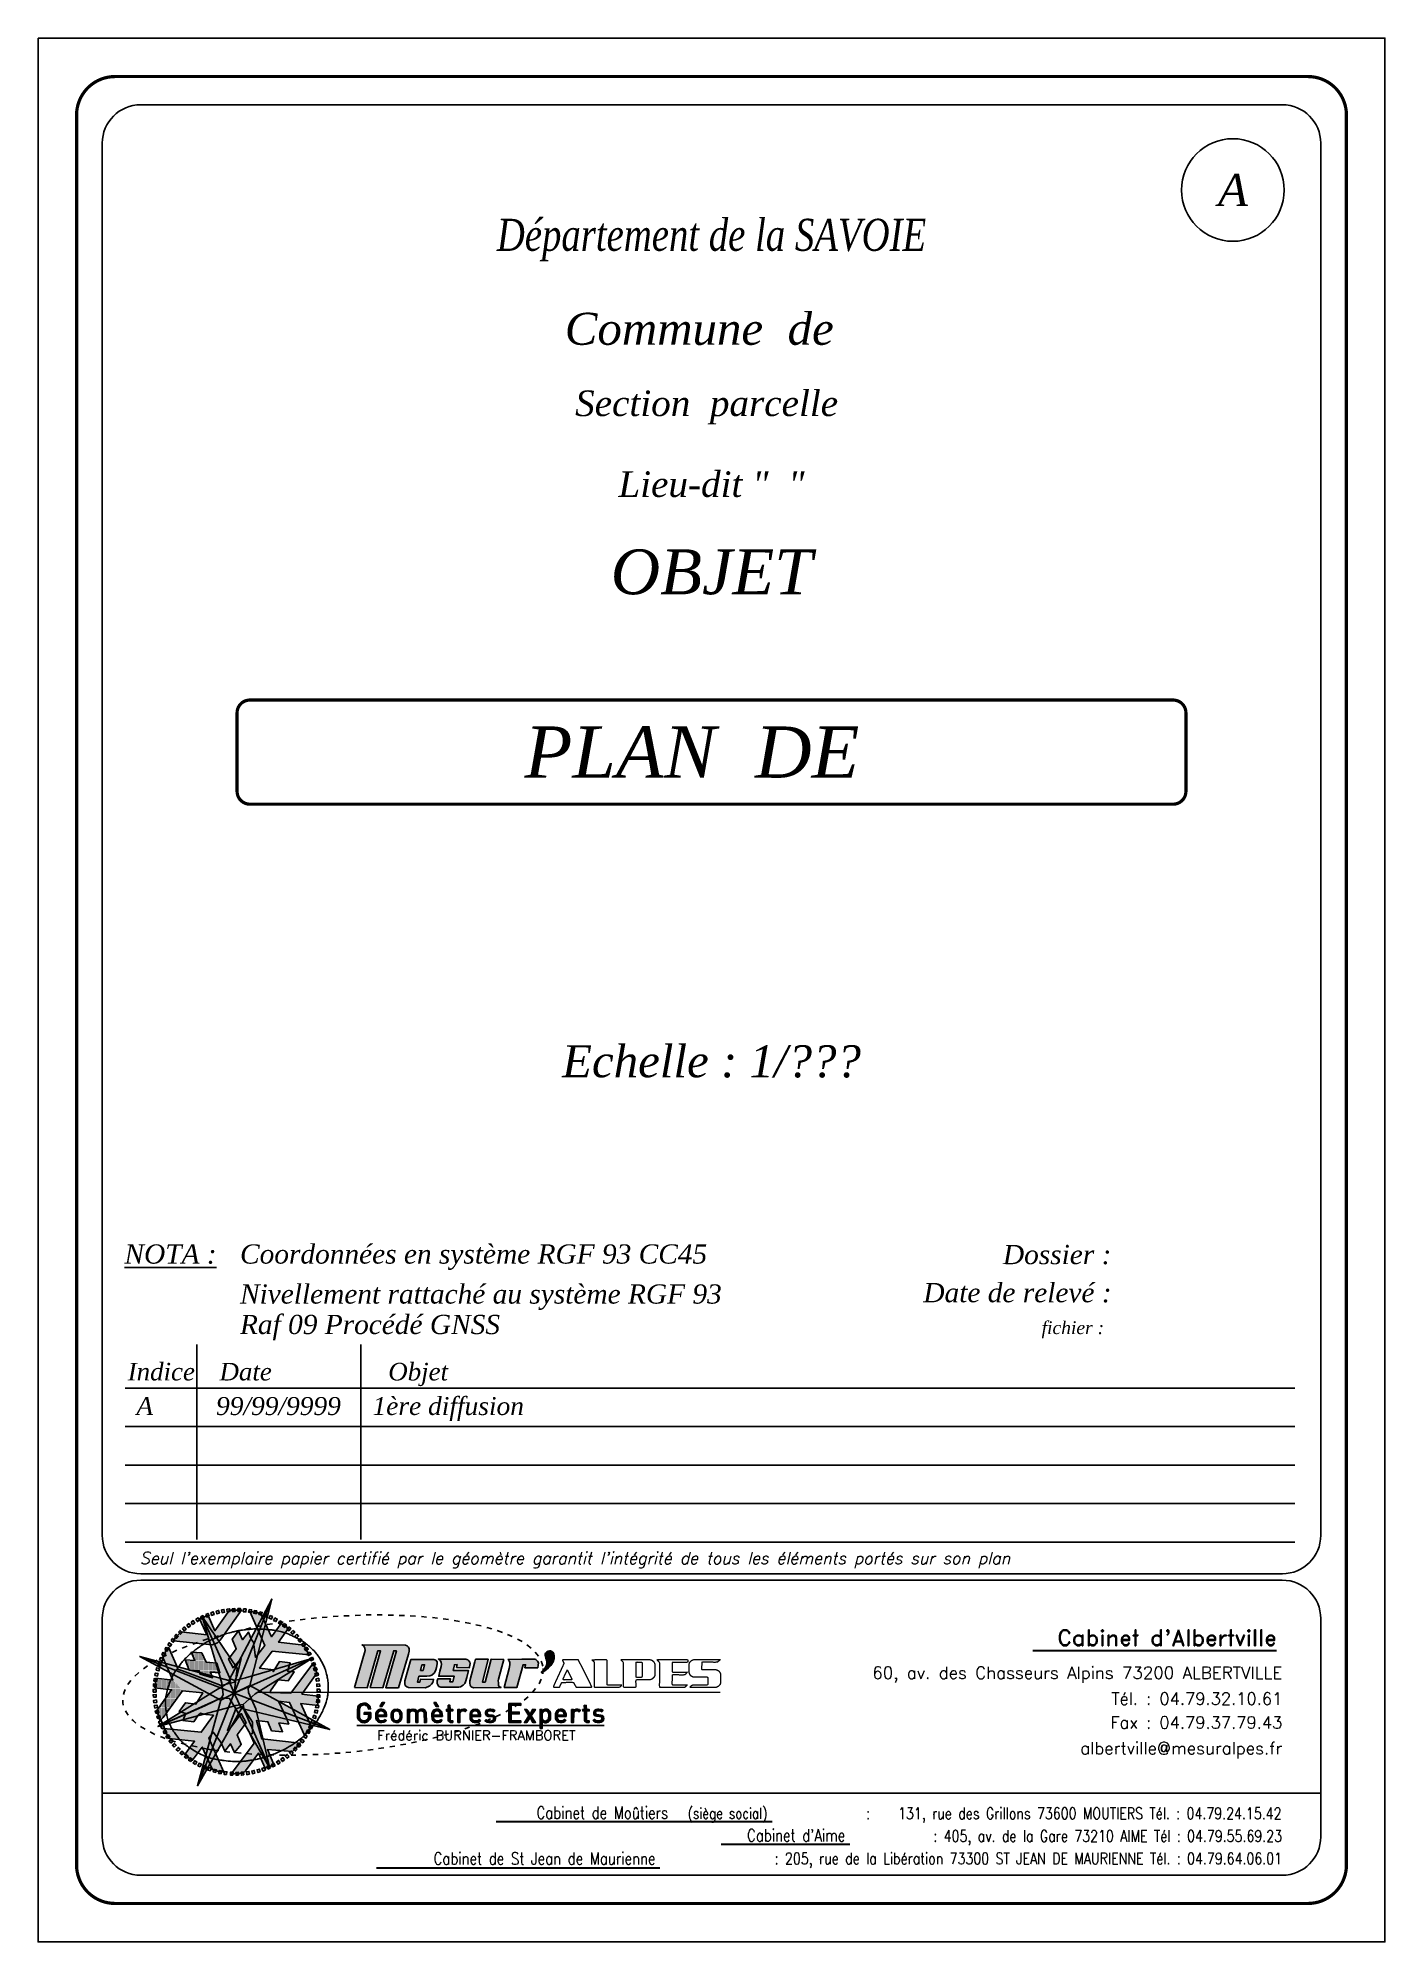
# Model space of a CAD drawing. Header units: millimetres. Extents: x -1573 to 210, y -360 to 557.
# Drawn here: x -1177.3 to -967.3, y -360 to -63 of the extents above; entities that cross this region are included whole.
import ezdxf
from ezdxf.enums import TextEntityAlignment as Align

# ---------------------------------------------------------------- set-up
doc = ezdxf.new("R2010")
doc.units = ezdxf.units.MM
doc.header["$LTSCALE"] = 2
doc.layers.add('LOGO', color=7, linetype='Continuous')
doc.layers.add('Titre', color=7, linetype='Continuous')
doc.styles.add('CARTOUCHE', font='timesi.ttf', dxfattribs={"height": 1})
doc.styles.add('Romand 3.0', font='Romand.shx', dxfattribs={"height": 0.6})
doc.styles.add('ROMANS', font='ROMANC.shx', dxfattribs={"height": 0.36})
pattern_1 = [(360, (-1334.86235, -430.49923), (0.041184835, 0.08236967), [0, -0.08236967])]

msp = doc.modelspace()

# ---------------------------------------------------------------- texts
at = {"layer": 'Titre', "style": 'CARTOUCHE'}
for s, height, width, p in [('A', 5, 1.01, (-990.957, -86.691)), ('Département de la SAVOIE', 5, 0.8, (-1072.257, -93.681)), ('Commune  de  ', 5, 1.01, (-1072.257, -108.341)), ('OBJET', 7, 1.01, (-1072.257, -146.249)), ('PLAN  DE  ', 8, 1.01, (-1072.257, -174.379)), ('Echelle : 1/???', 5, 1.01, (-1072.257, -222.602))]:
    msp.add_text(s, height=height, rotation=360, dxfattribs=dict(at, width=width)).set_placement(p, align=Align.MIDDLE_CENTER)
at = {"layer": 'Titre', "style": 'CARTOUCHE', "width": 1.01}
for s, p in [('Section  parcelle ', (-1072.257, -120.491)), ('Lieu-dit "  "', (-1072.257, -132.493))]:
    msp.add_text(s, height=4, rotation=0.00004, dxfattribs=at).set_placement(p, align=Align.MIDDLE)
for s, height, rotation, p in [('%%uNOTA :', 3, 360, (-1163.792, -254.174)), ('Coordonnées en système RGF 93 CC45', 3, 360, (-1145.767, -254.174)), ('Dossier : ', 3, 0.00004, (-1026.817, -254.26)), ('Nivellement rattaché au système RGF 93', 3, 360, (-1145.772, -260.413)), ('Date de relevé : ', 3, 0.00004, (-1039.222, -260.202)), ('Raf 09 Procédé GNSS', 3, 360, (-1145.778, -265.166)), ('fichier : ', 2, 0.00004, (-1020.785, -265.17)), ('Indice', 2.75, 360, (-1163.287, -272.404)), ('Date', 2.75, 360, (-1148.97, -272.404)), ('Objet', 2.75, 360, (-1122.659, -272.404)), ('A', 2.8, 0.00004, (-1161.935, -277.792)), ('99/99/9999', 2.8, 0.00004, (-1149.512, -277.792)), ('1ère diffusion', 2.8, 0.00004, (-1125.11, -277.792))]:
    msp.add_text(s, height=height, rotation=rotation, dxfattribs=at).set_placement(p)
at = {"layer": 'Titre', "style": 'ROMANS', "oblique": 13.5, "width": 0.95}
msp.add_text("Seul l'exemplaire papier certifié par le géomètre garantit l'intégrité de tous les éléments portés sur son plan", height=1.9, rotation=360, dxfattribs=at).set_placement((-1161.381, -301.068))
at = {"layer": 'Titre', "color": 144, "lineweight": 30, "style": 'Romand 3.0'}
msp.add_text("Cabinet d'Albertville", height=2.5, rotation=0, dxfattribs=at).set_placement((-984.136, -313.784), align=Align.RIGHT)
at = {"layer": 'Titre', "style": 'ROMANS'}
msp.add_text(' 60, av. des Chasseurs Alpins 73200 ALBERTVILLE', height=1.9, rotation=0, dxfattribs=at).set_placement((-983.257, -318.951), align=Align.RIGHT)
at = {"layer": 'Titre', "lineweight": 15, "style": 'ROMANS', "width": 0.98}
for s, p in [('Tél. : 04.79.32.10.61', (-983.257, -323.001)), ('Fax : 04.79.37.79.43', (-983.257, -326.71))]:
    msp.add_text(s, height=1.9, rotation=0, dxfattribs=at).set_placement(p, align=Align.RIGHT)
at = {"layer": 'Titre', "color": 144, "lineweight": 20, "style": 'Romand 3.0'}
msp.add_text('Frédéric BURNIER-FRAMBORET', height=1.5, rotation=0, dxfattribs=at).set_placement((-1108.912, -328.512), align=Align.CENTER)
at = {"layer": 'Titre', "lineweight": 15, "style": 'ROMANS'}
msp.add_text('albertville@mesuralpes.fr', height=1.9, rotation=0, dxfattribs=at).set_placement((-983.257, -330.725), align=Align.RIGHT)
at = {"layer": 'Titre', "color": 144, "style": 'ROMANS', "width": 0.8}
for s, height, p in [('Cabinet de Moûtiers ', 1.9, (-1077.977, -340.786)), ('(siège social)', 1.7, (-1063.545, -340.786)), ("Cabinet d'Aime", 1.9, (-1051.404, -344.314)), ('Cabinet de St Jean de Maurienne', 1.9, (-1080.994, -347.927))]:
    msp.add_text(s, height=height, rotation=0, dxfattribs=at).set_placement(p, align=Align.RIGHT)
at = {"layer": 'Titre', "style": 'ROMANS', "width": 0.8}
for s, p in [(':    131, rue des Grillons 73600 MOUTIERS Tél. : 04.79.24.15.42', (-983.369, -340.843)), (' : 405, av. de la Gare 73210 AIME Tél : 04.79.55.69.23', (-983.291, -344.37)), (' : 205, rue de la Libération 73300 ST JEAN DE MAURIENNE Tél. : 04.79.64.06.01', (-983.291, -347.87))]:
    msp.add_text(s, height=1.8, rotation=0, dxfattribs=at).set_placement(p, align=Align.RIGHT)

# ---------------------------------------------------------------- hatches: boundary and pattern name
at = {"layer": 'LOGO'}
h = msp.add_hatch(color=131, dxfattribs=at)
h.paths.add_polyline_path([(-1157.504, -314.386), (-1157.315, -314.036), (-1156.923, -314.259), (-1157.123, -314.611)])
h.paths.add_polyline_path([(-1147.858, -333.888), (-1148.254, -333.856), (-1148.207, -333.407), (-1147.805, -333.449)])
h.paths.add_polyline_path([(-1148.731, -333.753), (-1149.124, -333.694), (-1149.046, -333.249), (-1148.648, -333.318)])
h.paths.add_polyline_path([(-1149.564, -333.567), (-1149.953, -333.482), (-1149.846, -333.043), (-1149.453, -333.138)])
h.paths.add_polyline_path([(-1150.396, -333.322), (-1150.777, -333.211), (-1150.642, -332.78), (-1150.256, -332.902)])
h.paths.add_polyline_path([(-1151.174, -333.036), (-1151.548, -332.901), (-1151.386, -332.48), (-1151.008, -332.626)])
h.paths.add_polyline_path([(-1151.982, -332.677), (-1152.346, -332.518), (-1152.155, -332.109), (-1151.789, -332.279)])
h.paths.add_polyline_path([(-1157.542, -327.521), (-1157.755, -327.186), (-1157.368, -326.953), (-1157.159, -327.299)])
h.paths.add_polyline_path([(-1157.953, -326.758), (-1158.142, -326.409), (-1157.741, -326.203), (-1157.556, -326.562)])
h.paths.add_polyline_path([(-1158.297, -326.004), (-1158.464, -325.643), (-1158.051, -325.463), (-1157.889, -325.833)])
h.paths.add_polyline_path([(-1158.61, -325.178), (-1158.753, -324.806), (-1158.328, -324.654), (-1158.191, -325.035)])
h.paths.add_polyline_path([(-1158.859, -324.36), (-1158.977, -323.981), (-1158.543, -323.857), (-1158.432, -324.246)])
h.paths.add_polyline_path([(-1159.056, -323.517), (-1159.148, -323.13), (-1158.707, -323.035), (-1158.622, -323.431)])
h.paths.add_polyline_path([(-1159.192, -322.698), (-1159.259, -322.306), (-1158.812, -322.24), (-1158.753, -322.64)])
h.paths.add_polyline_path([(-1159.278, -321.819), (-1159.319, -321.423), (-1158.869, -321.388), (-1158.837, -321.791)])
h.paths.add_polyline_path([(-1157.945, -315.199), (-1157.782, -314.837), (-1157.375, -315.032), (-1157.549, -315.397)])
h.paths.add_polyline_path([(-1158.312, -316.003), (-1158.173, -315.631), (-1157.754, -315.797), (-1157.903, -316.173)])
h.paths.add_polyline_path([(-1158.605, -316.779), (-1158.491, -316.399), (-1158.062, -316.538), (-1158.187, -316.923)])
h.paths.add_polyline_path([(-1158.858, -317.608), (-1158.77, -317.221), (-1158.332, -317.331), (-1158.431, -317.723)])
h.paths.add_polyline_path([(-1159.053, -318.44), (-1158.99, -318.047), (-1158.546, -318.129), (-1158.619, -318.527)])
h.paths.add_polyline_path([(-1159.197, -319.311), (-1159.16, -318.916), (-1158.712, -318.967), (-1158.758, -319.369)])
h.paths.add_polyline_path([(-1159.277, -320.137), (-1159.266, -319.74), (-1158.815, -319.763), (-1158.836, -320.166)])
h.paths.add_polyline_path([(-1159.305, -321.003), (-1159.321, -320.606), (-1158.869, -320.599), (-1158.862, -321.003)])
h.paths.add_polyline_path([(-1157.083, -328.253), (-1157.318, -327.932), (-1156.947, -327.674), (-1156.716, -328.006)])
h.paths.add_polyline_path([(-1156.564, -328.968), (-1156.82, -328.664), (-1156.468, -328.381), (-1156.215, -328.697)])
h.paths.add_polyline_path([(-1156.034, -329.606), (-1156.309, -329.319), (-1155.975, -329.015), (-1155.703, -329.313)])
h.paths.add_polyline_path([(-1155.438, -330.235), (-1155.731, -329.967), (-1155.419, -329.641), (-1155.127, -329.92)])
h.paths.add_polyline_path([(-1154.811, -330.815), (-1155.121, -330.566), (-1154.831, -330.221), (-1154.521, -330.48)])
h.paths.add_polyline_path([(-1154.123, -331.37), (-1154.449, -331.143), (-1154.183, -330.778), (-1153.856, -331.016)])
h.paths.add_polyline_path([(-1153.444, -331.847), (-1153.785, -331.642), (-1153.542, -331.261), (-1153.201, -331.477)])
h.paths.add_polyline_path([(-1152.705, -332.298), (-1153.058, -332.116), (-1152.842, -331.72), (-1152.487, -331.913)])
h.paths.add_polyline_path([(-1134.494, -315.58), (-1134.315, -315.934), (-1134.722, -316.128), (-1134.896, -315.763)])
h.paths.add_polyline_path([(-1134.16, -316.379), (-1134.005, -316.745), (-1134.424, -316.911), (-1134.574, -316.536)])
h.paths.add_polyline_path([(-1133.89, -317.164), (-1133.759, -317.539), (-1134.189, -317.678), (-1134.314, -317.294)])
h.paths.add_polyline_path([(-1133.659, -318.017), (-1133.554, -318.4), (-1133.992, -318.51), (-1134.09, -318.117)])
h.paths.add_polyline_path([(-1133.492, -318.854), (-1133.412, -319.243), (-1133.856, -319.324), (-1133.928, -318.926)])
h.paths.add_polyline_path([(-1133.378, -319.713), (-1133.324, -320.107), (-1133.773, -320.158), (-1133.819, -319.756)])
h.paths.add_polyline_path([(-1133.323, -320.541), (-1133.295, -320.937), (-1133.746, -320.96), (-1133.766, -320.556)])
h.paths.add_polyline_path([(-1133.323, -321.425), (-1133.322, -321.822), (-1133.773, -321.814), (-1133.765, -321.409)])
h.paths.add_polyline_path([(-1135.297, -327.882), (-1135.495, -328.227), (-1135.881, -327.993), (-1135.672, -327.647)])
h.paths.add_polyline_path([(-1134.853, -327.118), (-1135.028, -327.475), (-1135.429, -327.268), (-1135.244, -326.909)])
h.paths.add_polyline_path([(-1134.486, -326.374), (-1134.637, -326.742), (-1135.05, -326.561), (-1134.888, -326.19)])
h.paths.add_polyline_path([(-1134.153, -325.574), (-1134.279, -325.951), (-1134.704, -325.798), (-1134.567, -325.418)])
h.paths.add_polyline_path([(-1133.877, -324.766), (-1133.979, -325.15), (-1134.412, -325.025), (-1134.301, -324.637)])
h.paths.add_polyline_path([(-1133.649, -323.912), (-1133.724, -324.302), (-1134.165, -324.207), (-1134.081, -323.812)])
h.paths.add_polyline_path([(-1133.488, -323.098), (-1133.538, -323.492), (-1133.985, -323.426), (-1133.925, -323.026)])
h.paths.add_polyline_path([(-1133.376, -322.239), (-1133.4, -322.636), (-1133.849, -322.599), (-1133.817, -322.196)])
h.paths.add_polyline_path([(-1135.779, -328.599), (-1136, -328.929), (-1136.369, -328.67), (-1136.138, -328.339)])
h.paths.add_polyline_path([(-1136.31, -329.284), (-1136.552, -329.599), (-1136.904, -329.316), (-1136.65, -329.001)])
h.paths.add_polyline_path([(-1136.86, -329.905), (-1137.121, -330.204), (-1137.454, -329.899), (-1137.181, -329.601)])
h.paths.add_polyline_path([(-1137.488, -330.526), (-1137.769, -330.807), (-1138.08, -330.48), (-1137.788, -330.201)])
h.paths.add_polyline_path([(-1138.133, -331.085), (-1138.433, -331.347), (-1138.722, -331), (-1138.412, -330.741)])
h.paths.add_polyline_path([(-1138.825, -331.608), (-1139.141, -331.849), (-1139.406, -331.484), (-1139.079, -331.246)])
h.paths.add_polyline_path([(-1139.518, -332.064), (-1139.848, -332.284), (-1140.09, -331.903), (-1139.749, -331.686)])
h.paths.add_polyline_path([(-1140.286, -332.5), (-1140.631, -332.697), (-1140.846, -332.3), (-1140.491, -332.108)])
h.paths.add_polyline_path([(-1146.877, -333.968), (-1147.275, -333.966), (-1147.262, -333.515), (-1146.858, -333.526)])
h.paths.add_polyline_path([(-1145.994, -333.977), (-1146.39, -334.001), (-1146.408, -333.55), (-1146.004, -333.534)])
h.paths.add_polyline_path([(-1145.165, -333.93), (-1145.56, -333.98), (-1145.606, -333.531), (-1145.204, -333.489)])
h.paths.add_polyline_path([(-1144.305, -333.825), (-1144.695, -333.901), (-1144.772, -333.456), (-1144.373, -333.388)])
h.paths.add_polyline_path([(-1143.466, -333.665), (-1143.85, -333.767), (-1143.956, -333.328), (-1143.563, -333.233)])
h.paths.add_polyline_path([(-1142.611, -333.443), (-1142.987, -333.57), (-1143.122, -333.14), (-1142.737, -333.018)])
h.paths.add_polyline_path([(-1141.824, -333.181), (-1142.191, -333.333), (-1142.353, -332.911), (-1141.976, -332.766)])
h.paths.add_polyline_path([(-1141.021, -332.855), (-1141.377, -333.031), (-1141.567, -332.621), (-1141.201, -332.451)])
h.paths.add_polyline_path([(-1145.231, -308.036), (-1144.834, -308.054), (-1144.864, -308.504), (-1145.268, -308.477)])
h.paths.add_polyline_path([(-1144.37, -308.137), (-1143.975, -308.181), (-1144.036, -308.629), (-1144.436, -308.574)])
h.paths.add_polyline_path([(-1143.554, -308.287), (-1143.163, -308.356), (-1143.252, -308.799), (-1143.648, -308.719)])
h.paths.add_polyline_path([(-1142.697, -308.503), (-1142.312, -308.6), (-1142.431, -309.035), (-1142.821, -308.929)])
h.paths.add_polyline_path([(-1141.885, -308.768), (-1141.507, -308.889), (-1141.654, -309.316), (-1142.036, -309.184)])
h.paths.add_polyline_path([(-1141.081, -309.09), (-1140.711, -309.236), (-1140.887, -309.652), (-1141.259, -309.495)])
h.paths.add_polyline_path([(-1140.332, -309.448), (-1139.973, -309.617), (-1140.174, -310.021), (-1140.536, -309.841)])
h.paths.add_polyline_path([(-1139.562, -309.881), (-1139.215, -310.074), (-1139.444, -310.463), (-1139.792, -310.259)])
h.paths.add_polyline_path([(-1134.901, -314.766), (-1134.698, -315.108), (-1135.091, -315.33), (-1135.29, -314.978)])
h.paths.add_polyline_path([(-1135.35, -314.005), (-1135.124, -314.332), (-1135.501, -314.58), (-1135.723, -314.243)])
h.paths.add_polyline_path([(-1135.818, -313.32), (-1135.571, -313.632), (-1135.932, -313.904), (-1136.175, -313.581)])
h.paths.add_polyline_path([(-1136.352, -312.638), (-1136.085, -312.933), (-1136.427, -313.228), (-1136.691, -312.922)])
h.paths.add_polyline_path([(-1136.922, -312.002), (-1136.636, -312.278), (-1136.958, -312.595), (-1137.242, -312.307)])
h.paths.add_polyline_path([(-1137.554, -311.384), (-1137.251, -311.641), (-1137.55, -311.979), (-1137.853, -311.711)])
h.paths.add_polyline_path([(-1138.184, -310.845), (-1137.865, -311.082), (-1138.142, -311.438), (-1138.462, -311.19)])
h.paths.add_polyline_path([(-1138.878, -310.326), (-1138.544, -310.541), (-1138.797, -310.915), (-1139.132, -310.689)])
h.paths.add_polyline_path([(-1157.043, -313.659), (-1156.831, -313.323), (-1156.455, -313.572), (-1156.677, -313.909)])
h.paths.add_polyline_path([(-1156.531, -312.96), (-1156.297, -312.639), (-1155.938, -312.912), (-1156.183, -313.234)])
h.paths.add_polyline_path([(-1155.998, -312.325), (-1155.744, -312.019), (-1155.403, -312.314), (-1155.668, -312.62)])
h.paths.add_polyline_path([(-1155.387, -311.686), (-1155.113, -311.398), (-1154.793, -311.717), (-1155.078, -312.003)])
h.paths.add_polyline_path([(-1154.756, -311.11), (-1154.464, -310.841), (-1154.166, -311.179), (-1154.469, -311.447)])
h.paths.add_polyline_path([(-1154.079, -310.569), (-1153.77, -310.32), (-1153.495, -310.678), (-1153.815, -310.924)])
h.paths.add_polyline_path([(-1153.399, -310.095), (-1153.074, -309.866), (-1152.822, -310.24), (-1153.158, -310.466)])
h.paths.add_polyline_path([(-1152.642, -309.638), (-1152.303, -309.432), (-1152.077, -309.822), (-1152.427, -310.025)])
h.paths.add_polyline_path([(-1146.093, -307.993), (-1145.696, -307.985), (-1145.697, -308.436), (-1146.101, -308.436)])
h.paths.add_polyline_path([(-1146.977, -308.008), (-1146.581, -307.973), (-1146.551, -308.423), (-1146.954, -308.45)])
h.paths.add_polyline_path([(-1147.803, -308.077), (-1147.411, -308.017), (-1147.352, -308.464), (-1147.753, -308.517)])
h.paths.add_polyline_path([(-1148.66, -308.205), (-1148.272, -308.119), (-1148.184, -308.562), (-1148.581, -308.641)])
h.paths.add_polyline_path([(-1149.495, -308.387), (-1149.114, -308.276), (-1148.996, -308.711), (-1149.387, -308.817)])
h.paths.add_polyline_path([(-1150.344, -308.633), (-1149.971, -308.495), (-1149.824, -308.922), (-1150.207, -309.054)])
h.paths.add_polyline_path([(-1151.124, -308.915), (-1150.76, -308.755), (-1150.587, -309.171), (-1150.96, -309.327)])
h.paths.add_polyline_path([(-1151.917, -309.263), (-1151.566, -309.078), (-1151.365, -309.483), (-1151.727, -309.663)])
h = msp.add_hatch(dxfattribs=at)
h.set_pattern_fill('DOTS', color=131, scale=0.051886, style=0)
h.set_pattern_definition(pattern_1)
h.paths.add_polyline_path([(-1145.522, -308.215), (-1147.041, -308.215), (-1147.431, -308.259), (-1149.688, -311.447), (-1150.751, -309.083), (-1151.38, -309.278), (-1152.031, -309.582), (-1152.053, -309.69), (-1150.968, -312.097), (-1154.985, -311.604), (-1155.874, -312.602), (-1156.091, -312.927), (-1156.135, -313.014), (-1150.103, -313.643), (-1149.278, -313.339), (-1148.888, -312.927)])
h = msp.add_hatch(dxfattribs=at)
h.set_pattern_fill('DOTS', color=131, scale=0.051886, style=0)
h.set_pattern_definition(pattern_1)
h.paths.add_polyline_path([(-1142.732, -317.29), (-1140.738, -314.656), (-1134.985, -315.228), (-1135.833, -313.671), (-1139.752, -313.235), (-1138.193, -311.052), (-1139.339, -310.296), (-1140.875, -312.38), (-1142.502, -308.83), (-1143.281, -308.555), (-1144.267, -308.463), (-1141.906, -313.732), (-1143.35, -315.611), (-1143.671, -313.251), (-1143.969, -312.884), (-1144.45, -311.647), (-1145.367, -312.862), (-1145.986, -311.464), (-1146.972, -312.77), (-1146.353, -314.259), (-1147.568, -315.885), (-1146.852, -317.245), (-1145.608, -315.765), (-1146.22, -318.389), (-1146.632, -319.476), (-1148.736, -319.975), (-1146.4, -323.651), (-1145.368, -323.271)])
for color, points in [(32, [(-1146.682, -321.171), (-1147.53, -319.194), (-1140.825, -306.495)]), (40, [(-1146.682, -321.171), (-1140.825, -306.495), (-1144.256, -319.992)]), (140, [(-1151.661, -309.248), (-1148.588, -319.625), (-1148.414, -321.459), (-1148.666, -321.938), (-1151.239, -323.173), (-1158.584, -326.406), (-1147.536, -323.431), (-1146.426, -323.128), (-1145.266, -322.951), (-1145.14, -323.859), (-1141.101, -332.864), (-1143.296, -323.636), (-1144.428, -321.056), (-1144.503, -320.476), (-1144.074, -320.023), (-1134.565, -315.787), (-1144.907, -318.812), (-1146.572, -319.191), (-1147.152, -318.989), (-1147.429, -318.762)]), (144, [(-1151.661, -309.248), (-1146.226, -317.279), (-1146.682, -321.171), (-1144.074, -320.023), (-1134.565, -315.787), (-1143.391, -321.286), (-1145.266, -322.951), (-1145.14, -323.859), (-1141.101, -332.864), (-1146.402, -323.628), (-1147.401, -322.039), (-1148.666, -321.938), (-1158.584, -326.406), (-1149.865, -320.92), (-1147.242, -319.358), (-1147.429, -318.762)]), (144, [(-1127.925, -320.315), (-1125.945, -320.334), (-1124.259, -314.555), (-1123.867, -314.555), (-1125.494, -320.315), (-1123.514, -320.334), (-1121.79, -314.555), (-1121.398, -314.555), (-1123.044, -320.334), (-1121.064, -320.334), (-1119.516, -315.084), (-1119.398, -314.653), (-1119.398, -314.261), (-1119.477, -314.022), (-1119.712, -313.806), (-1119.986, -313.688), (-1126.729, -313.649), (-1126.455, -313.845), (-1126.317, -314.139), (-1126.278, -314.511), (-1126.729, -316.137)]), (32, [(-1098.133, -314.948), (-1097.931, -314.745), (-1097.718, -314.624), (-1097.535, -314.593), (-1097.373, -314.593), (-1097.13, -314.674), (-1096.988, -314.806), (-1096.836, -315.049), (-1096.805, -315.343), (-1096.805, -315.789), (-1096.957, -316.316), (-1097.302, -316.884), (-1097.677, -317.248), (-1098.245, -317.704), (-1098.691, -318.019), (-1098.772, -317.867), (-1098.661, -317.745), (-1098.306, -317.4), (-1098.093, -317.076), (-1097.951, -316.661), (-1097.931, -316.346), (-1097.981, -316.002), (-1098.093, -315.718), (-1098.154, -315.524), (-1098.184, -315.281), (-1098.171, -315.067)]), (32, [(-1146.682, -321.171), (-1148.751, -322.252), (-1161.404, -315.461)]), (40, [(-1161.404, -315.461), (-1146.682, -321.171), (-1147.53, -319.194)]), (144, [(-1111.903, -316.729), (-1112.352, -316.754), (-1112.526, -317.638), (-1110.158, -317.626), (-1110.432, -318.747), (-1110.594, -319.395), (-1110.744, -319.657), (-1110.968, -319.931), (-1111.379, -320.18), (-1111.654, -320.255), (-1114.471, -320.267), (-1114.77, -320.142), (-1114.944, -319.893), (-1115.019, -319.681), (-1115.007, -319.27), (-1114.907, -318.946), (-1112.937, -318.959), (-1113.037, -319.42), (-1112.601, -319.42), (-1112.377, -318.535), (-1114.795, -318.535), (-1114.62, -317.75), (-1114.396, -317.028), (-1114.358, -316.654), (-1114.383, -316.38), (-1114.508, -316.118), (-1114.645, -315.981), (-1114.832, -315.869), (-1110.544, -315.882), (-1110.245, -315.981), (-1110.083, -316.156), (-1109.958, -316.343), (-1109.909, -316.554), (-1109.983, -317.053), (-1110.021, -317.215), (-1112.015, -317.177)]), (144, [(-1109.031, -315.884), (-1107.066, -315.884), (-1107.984, -319.468), (-1107.568, -319.468), (-1106.622, -315.884), (-1104.643, -315.913), (-1105.446, -319.023), (-1105.503, -319.267), (-1105.489, -319.554), (-1105.46, -320.012), (-1105.317, -320.242), (-1105.145, -320.27), (-1105.059, -320.299), (-1109.303, -320.328), (-1109.604, -320.256), (-1109.762, -320.127), (-1109.906, -319.912), (-1109.963, -319.625), (-1109.949, -319.253), (-1109.16, -316.314)]), (144, [(-1104.008, -315.913), (-1103.807, -316.128), (-1103.707, -316.414), (-1103.692, -316.773), (-1103.793, -317.332), (-1104.567, -320.298), (-1102.617, -320.313), (-1101.628, -316.744), (-1101.24, -316.744), (-1101.355, -317.217), (-1099.347, -317.217), (-1099.261, -316.83), (-1099.247, -316.457), (-1099.362, -316.171), (-1099.634, -315.956), (-1099.821, -315.884), (-1101.828, -315.87)]), (32, [(-1146.682, -321.171), (-1144.256, -319.992), (-1131.784, -326.874)]), (32, [(-1146.682, -321.171), (-1145.544, -323.597), (-1152.409, -335.639)]), (40, [(-1146.682, -321.171), (-1152.409, -335.639), (-1148.751, -322.252)]), (40, [(-1146.682, -321.171), (-1131.784, -326.874), (-1145.544, -323.597)]), (144, [(-1126.429, -324.218), (-1126.429, -324.486), (-1125.7, -324.479), (-1125.714, -324.782), (-1125.735, -324.988), (-1125.852, -325.201), (-1125.989, -325.345), (-1126.133, -325.448), (-1126.326, -325.496), (-1126.628, -325.496), (-1126.91, -325.345), (-1127.089, -325.125), (-1127.144, -324.885), (-1127.157, -324.177), (-1127.144, -323.628), (-1127.047, -323.36), (-1126.8, -323.119), (-1126.614, -323.044), (-1126.305, -323.023), (-1126.147, -323.099), (-1125.962, -323.174), (-1125.824, -323.346), (-1125.742, -323.552), (-1125.742, -323.662), (-1125.419, -323.648), (-1125.501, -323.325), (-1125.68, -323.064), (-1125.955, -322.858), (-1126.168, -322.769), (-1126.504, -322.735), (-1126.91, -322.838), (-1127.233, -323.078), (-1127.405, -323.312), (-1127.474, -323.841), (-1127.474, -324.967), (-1127.37, -325.235), (-1127.226, -325.42), (-1126.978, -325.657), (-1126.731, -325.753), (-1126.387, -325.787), (-1126.016, -325.698), (-1125.721, -325.485), (-1125.501, -325.224), (-1125.398, -324.922), (-1125.398, -324.214)]), (144, [(-1123.972, -323.283), (-1123.658, -323.275), (-1123.231, -322.656), (-1123.615, -322.656)]), (144, [(-1119.677, -323.719), (-1119.667, -325.761), (-1119.358, -325.761), (-1119.348, -324.286), (-1119.248, -324.117), (-1119.108, -323.998), (-1118.899, -323.938), (-1118.73, -323.948), (-1118.52, -324.047), (-1118.371, -324.207), (-1118.341, -324.336), (-1118.341, -325.751), (-1118.032, -325.751), (-1118.022, -324.267), (-1117.962, -324.147), (-1117.793, -324.017), (-1117.563, -323.948), (-1117.304, -323.978), (-1117.125, -324.107), (-1117.045, -324.267), (-1117.025, -325.761), (-1116.716, -325.741), (-1116.736, -324.177), (-1116.846, -323.988), (-1116.995, -323.798), (-1117.224, -323.699), (-1117.563, -323.669), (-1117.743, -323.709), (-1118.012, -323.868), (-1118.141, -324.007), (-1118.271, -323.868), (-1118.47, -323.709), (-1118.799, -323.669), (-1119.089, -323.738), (-1119.228, -323.828), (-1119.358, -323.898), (-1119.358, -323.699)]), (144, [(-1115.566, -322.652), (-1115.218, -322.632), (-1114.839, -323.3), (-1115.188, -323.28)]), (144, [(-1113.333, -323.081), (-1113.323, -323.708), (-1113.593, -323.728), (-1113.593, -323.967), (-1113.343, -323.967), (-1113.333, -325.402), (-1113.264, -325.532), (-1113.114, -325.671), (-1112.945, -325.751), (-1112.775, -325.751), (-1112.596, -325.751), (-1112.596, -325.492), (-1112.895, -325.482), (-1112.985, -325.442), (-1113.024, -325.323), (-1113.024, -323.967), (-1112.596, -323.957), (-1112.606, -323.718), (-1113.024, -323.708), (-1113.034, -323.071)]), (144, [(-1111.788, -325.755), (-1111.493, -325.755), (-1111.5, -324.427), (-1111.448, -324.198), (-1111.278, -324.006), (-1111.153, -323.947), (-1110.939, -323.94), (-1110.798, -323.962), (-1110.643, -324.08), (-1110.437, -323.881), (-1110.533, -323.777), (-1110.739, -323.689), (-1110.909, -323.674), (-1111.175, -323.711), (-1111.345, -323.822), (-1111.5, -323.932), (-1111.507, -323.718), (-1111.788, -323.718)]), (144, [(-1106.456, -323.978), (-1106.657, -323.932), (-1106.957, -323.945), (-1107.145, -324.025), (-1107.218, -324.152), (-1107.218, -324.279), (-1107.191, -324.399), (-1107.138, -324.486), (-1106.998, -324.573), (-1106.73, -324.593), (-1106.436, -324.613), (-1106.175, -324.693), (-1106.048, -324.8), (-1105.961, -324.927), (-1105.935, -325.148), (-1105.995, -325.415), (-1106.108, -325.555), (-1106.369, -325.723), (-1106.576, -325.777), (-1106.937, -325.777), (-1107.245, -325.703), (-1107.492, -325.576), (-1107.599, -325.483), (-1107.405, -325.302), (-1107.178, -325.476), (-1106.931, -325.53), (-1106.683, -325.536), (-1106.423, -325.47), (-1106.309, -325.376), (-1106.235, -325.269), (-1106.235, -325.095), (-1106.242, -324.995), (-1106.309, -324.922), (-1106.429, -324.848), (-1106.616, -324.841), (-1107.058, -324.808), (-1107.325, -324.721), (-1107.412, -324.601), (-1107.506, -324.4), (-1107.499, -324.187), (-1107.425, -323.966), (-1107.292, -323.819), (-1107.111, -323.732), (-1106.877, -323.686), (-1106.683, -323.686), (-1106.316, -323.739), (-1106.035, -323.913), (-1106.222, -324.1)]), (144, [(-1103.846, -322.787), (-1101.985, -322.81), (-1101.996, -323.105), (-1103.517, -323.082), (-1103.494, -324.114), (-1102.235, -324.125), (-1102.223, -324.42), (-1103.505, -324.397), (-1103.494, -325.475), (-1102.008, -325.475), (-1101.996, -325.77), (-1103.857, -325.736)]), (144, [(-1101.043, -323.717), (-1100.555, -324.443), (-1100.09, -323.694), (-1099.704, -323.728), (-1100.385, -324.726), (-1099.682, -325.758), (-1100.101, -325.77), (-1100.555, -324.976), (-1101.043, -325.747), (-1101.429, -325.77), (-1100.714, -324.704), (-1101.384, -323.706)]), (144, [(-1094.095, -323.728), (-1094.106, -325.746), (-1093.766, -325.758), (-1093.743, -324.272), (-1093.675, -324.113), (-1093.527, -324), (-1093.334, -323.943), (-1093.232, -323.943), (-1093.039, -324), (-1092.926, -324.102), (-1092.756, -323.954), (-1092.71, -323.864), (-1092.858, -323.75), (-1093.107, -323.682), (-1093.334, -323.682), (-1093.595, -323.762), (-1093.766, -323.932), (-1093.777, -323.728)]), (144, [(-1092.086, -323.07), (-1092.075, -323.728), (-1092.359, -323.739), (-1092.336, -323.966), (-1092.075, -323.966), (-1092.075, -325.383), (-1091.993, -325.555), (-1091.812, -325.703), (-1091.698, -325.748), (-1091.449, -325.759), (-1091.335, -325.748), (-1091.347, -325.487), (-1091.573, -325.487), (-1091.698, -325.453), (-1091.732, -325.374), (-1091.755, -323.945), (-1091.324, -323.956), (-1091.335, -323.718), (-1091.755, -323.718), (-1091.778, -323.083)]), (144, [(-1089.573, -323.963), (-1089.774, -323.916), (-1090.075, -323.93), (-1090.262, -324.01), (-1090.335, -324.137), (-1090.335, -324.264), (-1090.309, -324.384), (-1090.255, -324.471), (-1090.115, -324.558), (-1089.847, -324.578), (-1089.553, -324.598), (-1089.293, -324.678), (-1089.165, -324.785), (-1089.079, -324.912), (-1089.052, -325.132), (-1089.112, -325.4), (-1089.226, -325.54), (-1089.486, -325.708), (-1089.694, -325.762), (-1090.055, -325.762), (-1090.362, -325.688), (-1090.609, -325.561), (-1090.716, -325.468), (-1090.523, -325.287), (-1090.295, -325.461), (-1090.048, -325.514), (-1089.801, -325.521), (-1089.54, -325.454), (-1089.426, -325.361), (-1089.353, -325.254), (-1089.353, -325.08), (-1089.359, -324.98), (-1089.426, -324.906), (-1089.546, -324.833), (-1089.734, -324.826), (-1090.175, -324.793), (-1090.442, -324.706), (-1090.529, -324.586), (-1090.623, -324.385), (-1090.616, -324.171), (-1090.543, -323.951), (-1090.409, -323.804), (-1090.228, -323.717), (-1089.994, -323.67), (-1089.801, -323.67), (-1089.433, -323.724), (-1089.152, -323.897), (-1089.339, -324.084)])]:
    msp.add_hatch(color=color, dxfattribs=at).paths.add_polyline_path(points)
h = msp.add_hatch(dxfattribs=at)
h.set_pattern_fill('DOTS', color=131, scale=0.051886, style=0)
h.set_pattern_definition(pattern_1)
h.paths.add_polyline_path([(-1151.405, -318.956), (-1154.746, -317.698), (-1155.527, -317.416), (-1155.549, -317.091), (-1156.931, -314.015), (-1157.272, -314.508), (-1157.599, -315.118), (-1157.768, -315.727), (-1156.244, -319.147), (-1154.724, -320.806), (-1151.578, -321.131), (-1152.662, -322.881), (-1146.4, -323.651), (-1148.736, -319.975)])
h = msp.add_hatch(dxfattribs=at)
h.set_pattern_fill('DOTS', color=131, scale=0.051886, style=0)
h.set_pattern_definition(pattern_1)
h.paths.add_polyline_path([(-1154.334, -316.006), (-1152.793, -316.093), (-1153.401, -314.792), (-1151.752, -314.9), (-1151.058, -316.353), (-1149.409, -316.483), (-1148.91, -318.001), (-1150.385, -317.915), (-1150.038, -318.782), (-1152.012, -318.218), (-1152.121, -317.698), (-1153.683, -317.589)])
h = msp.add_hatch(dxfattribs=at)
h.set_pattern_fill('DOTS', color=131, scale=0.051886, style=0)
h.set_pattern_definition(pattern_1)
h.paths.add_polyline_path([(-1133.565, -321.652), (-1136.132, -321.331), (-1133.817, -318.078), (-1134.297, -316.466), (-1137.85, -321.185), (-1141.082, -321.093), (-1141.036, -320.841), (-1139.844, -319.123), (-1138.24, -319.237), (-1137.323, -317.863), (-1138.377, -317.748), (-1137.965, -316.443), (-1139.592, -316.236), (-1140.623, -317.84), (-1140.577, -317.542), (-1142.732, -317.29), (-1145.368, -323.271), (-1143.845, -325.698), (-1143.809, -327.47), (-1144.178, -327.565), (-1143.571, -328.962), (-1146.939, -333.512), (-1147.061, -333.743), (-1146.611, -333.743), (-1145.809, -333.706), (-1145.274, -333.682), (-1144.909, -333.293), (-1142.904, -330.535), (-1141.846, -332.88), (-1141.676, -332.856), (-1141.093, -332.601), (-1140.509, -332.333), (-1141.481, -329.952), (-1137.575, -330.302), (-1137.003, -329.706), (-1136.396, -328.965), (-1142.376, -328.321), (-1143.205, -325.46), (-1141.43, -325.642), (-1140.859, -327.039), (-1139.145, -327.197), (-1139.704, -325.837), (-1138.185, -326.019), (-1138.513, -325.095), (-1139.753, -322.454), (-1138.034, -322.637), (-1135.719, -327.745), (-1134.665, -326.371), (-1136.292, -322.82), (-1133.656, -323.118)])
h = msp.add_hatch(color=144, dxfattribs=at)
h.paths.add_polyline_path([(-1119.156, -315.923), (-1120.057, -319.253), (-1120.097, -319.704), (-1120.018, -319.998), (-1119.783, -320.194), (-1119.489, -320.311), (-1116.902, -320.331), (-1116.47, -320.213), (-1116.176, -320.056), (-1115.902, -319.763), (-1115.726, -319.508), (-1115.588, -319.038), (-1115.608, -319.038), (-1117.607, -318.999), (-1117.725, -319.449), (-1118.117, -319.449), (-1117.882, -318.548), (-1116.647, -318.548), (-1116.176, -318.489), (-1115.882, -318.391), (-1115.451, -318.019), (-1115.236, -317.568), (-1115.118, -317.196), (-1115.02, -316.628), (-1115.04, -316.275), (-1115.255, -316.04), (-1115.53, -315.923)])
h.paths.add_polyline_path([(-1117.431, -316.765), (-1117.627, -317.647), (-1117.235, -317.627), (-1117, -316.746)], flags=16)
h = msp.add_hatch(dxfattribs=at)
h.set_pattern_fill('DOTS', color=131, scale=0.051886, style=0)
h.set_pattern_definition(pattern_1)
h.paths.add_polyline_path([(-1154.724, -320.806), (-1156.244, -319.147), (-1158.877, -318.87), (-1158.956, -319.366), (-1159.012, -320.043), (-1159.035, -320.348), (-1156.438, -320.664), (-1158.732, -323.887), (-1158.518, -324.553), (-1158.326, -325.162), (-1158.213, -325.524), (-1157.772, -324.993)])
h = msp.add_hatch(dxfattribs=at)
h.set_pattern_fill('DOTS', color=131, scale=0.051886, style=0)
h.set_pattern_definition(pattern_1)
h.paths.add_polyline_path([(-1146.4, -323.651), (-1152.662, -322.881), (-1154.277, -322.677), (-1155.259, -324.066), (-1154.209, -324.336), (-1154.672, -325.465), (-1152.989, -325.668), (-1152.278, -324.641), (-1151.95, -324.325), (-1151.081, -324.494), (-1149.929, -324.641), (-1151.816, -327.278), (-1157.631, -326.691), (-1157.518, -326.996), (-1156.852, -328.169), (-1156.818, -328.26), (-1152.866, -328.677), (-1154.381, -330.772), (-1154.042, -331.066), (-1153.545, -331.427), (-1153.217, -331.664), (-1151.67, -329.587), (-1150.078, -333.097), (-1149.644, -333.234), (-1148.955, -333.46), (-1148.402, -333.528), (-1148.289, -333.528), (-1150.615, -328.186), (-1149.949, -327.272), (-1148.763, -328.807), (-1148.12, -330.24), (-1147.239, -329.078), (-1146.629, -330.466), (-1145.579, -329.168), (-1146.197, -327.697), (-1144.831, -325.824), (-1145.577, -324.366), (-1147.056, -326.352), (-1147.733, -326.995)])
h = msp.add_hatch(color=144, dxfattribs=at)
h.paths.add_polyline_path([(-1124.323, -324.832), (-1122.932, -324.822), (-1122.94, -324.509), (-1123.003, -324.188), (-1123.198, -323.875), (-1123.456, -323.742), (-1123.668, -323.679), (-1123.918, -323.672), (-1124.216, -323.805), (-1124.435, -324.016), (-1124.57, -324.321), (-1124.607, -324.678), (-1124.585, -325.081), (-1124.488, -325.379), (-1124.354, -325.55), (-1124.153, -325.707), (-1123.937, -325.774), (-1123.676, -325.781), (-1123.326, -325.729), (-1123.117, -325.595), (-1122.976, -325.476), (-1123.162, -325.305), (-1123.281, -325.387), (-1123.438, -325.491), (-1123.661, -325.513), (-1123.899, -325.513), (-1124.078, -325.409), (-1124.234, -325.201), (-1124.301, -325.029), (-1124.318, -324.891)])
h.paths.add_polyline_path([(-1124.305, -324.6), (-1123.235, -324.591), (-1123.252, -324.304), (-1123.358, -324.116), (-1123.551, -323.977), (-1123.719, -323.923), (-1123.924, -323.944), (-1124.105, -324.042), (-1124.252, -324.19), (-1124.297, -324.317), (-1124.314, -324.481)], flags=16)
h = msp.add_hatch(color=144, dxfattribs=at)
h.paths.add_polyline_path([(-1122.192, -324.406), (-1122.202, -324.994), (-1122.102, -325.373), (-1121.833, -325.662), (-1121.434, -325.771), (-1121.115, -325.751), (-1120.776, -325.562), (-1120.597, -325.263), (-1120.517, -324.994), (-1120.527, -324.356), (-1120.656, -324.077), (-1120.906, -323.808), (-1121.265, -323.659), (-1121.723, -323.729), (-1122.052, -324.008), (-1122.152, -324.217)])
h.paths.add_polyline_path([(-1121.893, -324.426), (-1121.893, -325.044), (-1121.783, -325.323), (-1121.623, -325.452), (-1121.404, -325.502), (-1121.165, -325.472), (-1120.926, -325.303), (-1120.826, -325.004), (-1120.816, -324.595), (-1120.886, -324.247), (-1121.025, -324.067), (-1121.225, -323.978), (-1121.444, -323.948), (-1121.643, -324.018), (-1121.823, -324.157), (-1121.873, -324.287)], flags=16)
h = msp.add_hatch(color=144, dxfattribs=at)
h.paths.add_polyline_path([(-1115.606, -324.844), (-1114.211, -324.824), (-1114.231, -324.486), (-1114.32, -324.157), (-1114.43, -323.967), (-1114.6, -323.808), (-1114.849, -323.688), (-1115.208, -323.669), (-1115.527, -323.808), (-1115.766, -324.107), (-1115.876, -324.416), (-1115.886, -324.735), (-1115.816, -325.263), (-1115.666, -325.522), (-1115.467, -325.691), (-1115.158, -325.781), (-1114.849, -325.771), (-1114.56, -325.691), (-1114.35, -325.562), (-1114.261, -325.462), (-1114.47, -325.293), (-1114.59, -325.392), (-1114.769, -325.492), (-1114.958, -325.502), (-1115.208, -325.502), (-1115.437, -325.362), (-1115.566, -325.173), (-1115.616, -324.974)])
h.paths.add_polyline_path([(-1115.586, -324.595), (-1114.53, -324.595), (-1114.54, -324.346), (-1114.649, -324.137), (-1114.809, -324.017), (-1114.968, -323.938), (-1115.188, -323.948), (-1115.367, -324.027), (-1115.477, -324.147), (-1115.566, -324.286), (-1115.596, -324.466)], flags=16)
h = msp.add_hatch(color=144, dxfattribs=at)
h.paths.add_polyline_path([(-1109.606, -324.833), (-1108.277, -324.825), (-1108.277, -324.552), (-1108.314, -324.235), (-1108.491, -323.94), (-1108.764, -323.74), (-1109, -323.681), (-1109.407, -323.711), (-1109.702, -323.94), (-1109.835, -324.146), (-1109.901, -324.464), (-1109.901, -324.847), (-1109.864, -325.246), (-1109.739, -325.475), (-1109.495, -325.696), (-1109.215, -325.777), (-1108.86, -325.77), (-1108.58, -325.689), (-1108.351, -325.541), (-1108.284, -325.46), (-1108.513, -325.283), (-1108.683, -325.445), (-1108.912, -325.512), (-1109.163, -325.504), (-1109.37, -325.438), (-1109.554, -325.268), (-1109.621, -325.047)])
h.paths.add_polyline_path([(-1109.621, -324.582), (-1108.572, -324.596), (-1108.572, -324.397), (-1108.631, -324.227), (-1108.742, -324.05), (-1108.941, -323.947), (-1109.133, -323.917), (-1109.392, -323.969), (-1109.562, -324.168), (-1109.613, -324.382), (-1109.621, -324.537)], flags=16)
h = msp.add_hatch(color=144, dxfattribs=at)
h.paths.add_polyline_path([(-1098.434, -324.023), (-1098.672, -324.295), (-1098.683, -324.67), (-1098.649, -325.112), (-1098.57, -325.327), (-1098.445, -325.452), (-1098.241, -325.531), (-1098.014, -325.509), (-1097.764, -325.339), (-1097.662, -325.135), (-1097.639, -324.692), (-1097.685, -324.261), (-1097.821, -324.046), (-1098.082, -323.944), (-1098.343, -323.967)], flags=16)
h.paths.add_polyline_path([(-1098.672, -323.717), (-1098.99, -323.717), (-1098.967, -326.677), (-1098.66, -326.677), (-1098.672, -325.543), (-1098.479, -325.713), (-1098.263, -325.804), (-1098.025, -325.792), (-1097.685, -325.679), (-1097.469, -325.441), (-1097.367, -325.169), (-1097.344, -324.772), (-1097.367, -324.318), (-1097.458, -324.001), (-1097.673, -323.785), (-1097.855, -323.706), (-1098.218, -323.672), (-1098.434, -323.762), (-1098.626, -323.91), (-1098.683, -323.944)])
h = msp.add_hatch(color=144, dxfattribs=at)
h.paths.add_polyline_path([(-1096.284, -324.805), (-1094.934, -324.805), (-1094.934, -324.442), (-1095.059, -324.091), (-1095.229, -323.852), (-1095.524, -323.694), (-1095.842, -323.694), (-1096.148, -323.739), (-1096.341, -323.898), (-1096.477, -324.147), (-1096.579, -324.385), (-1096.591, -324.703), (-1096.568, -325.213), (-1096.398, -325.508), (-1096.216, -325.69), (-1095.853, -325.78), (-1095.547, -325.769), (-1095.343, -325.712), (-1095.127, -325.599), (-1094.957, -325.463), (-1095.172, -325.281), (-1095.399, -325.463), (-1095.558, -325.508), (-1095.74, -325.519), (-1095.899, -325.508), (-1096.046, -325.44), (-1096.216, -325.247), (-1096.307, -325.043), (-1096.296, -324.873)])
h.paths.add_polyline_path([(-1096.284, -324.59), (-1095.218, -324.601), (-1095.286, -324.261), (-1095.422, -324.068), (-1095.57, -323.977), (-1095.774, -323.943), (-1095.955, -323.954), (-1096.114, -324.045), (-1096.216, -324.227), (-1096.25, -324.317), (-1096.273, -324.499)], flags=16)

# ---------------------------------------------------------------- linework, layer by layer
at = {"layer": 'LOGO', "color": 131, "flags": 128}
for points in [[(-1156.931, -314.015), (-1157.272, -314.508), (-1157.599, -315.118), (-1157.768, -315.727), (-1156.244, -319.147), (-1158.877, -318.87), (-1158.956, -319.366), (-1159.012, -320.043), (-1159.035, -320.348), (-1156.438, -320.664), (-1158.732, -323.887), (-1158.518, -324.553), (-1158.326, -325.162), (-1158.213, -325.524), (-1157.772, -324.993), (-1154.724, -320.806), (-1151.578, -321.131), (-1152.662, -322.881), (-1154.277, -322.677), (-1155.259, -324.066), (-1154.209, -324.336), (-1154.672, -325.465), (-1152.989, -325.668), (-1152.278, -324.641), (-1151.95, -324.325), (-1151.081, -324.494), (-1149.929, -324.641), (-1151.816, -327.278), (-1157.631, -326.691), (-1157.518, -326.996), (-1156.852, -328.169), (-1156.852, -328.169), (-1156.818, -328.26), (-1152.866, -328.677), (-1154.381, -330.772), (-1154.042, -331.066), (-1153.545, -331.427), (-1153.217, -331.664), (-1151.67, -329.587), (-1150.078, -333.097), (-1149.644, -333.234), (-1148.955, -333.46), (-1148.402, -333.528), (-1148.289, -333.528), (-1150.615, -328.186), (-1149.949, -327.272), (-1148.763, -328.807), (-1148.12, -330.24), (-1147.239, -329.078), (-1146.629, -330.466), (-1145.579, -329.168), (-1146.197, -327.697), (-1144.831, -325.824), (-1145.577, -324.366), (-1147.056, -326.352), (-1147.733, -326.995), (-1146.4, -323.651), (-1145.368, -323.271), (-1143.845, -325.698), (-1143.809, -327.47), (-1144.178, -327.565), (-1143.571, -328.962), (-1146.939, -333.512), (-1147.061, -333.743), (-1146.611, -333.743), (-1145.809, -333.706), (-1145.274, -333.682), (-1144.909, -333.293), (-1142.904, -330.535), (-1141.846, -332.88), (-1141.676, -332.856), (-1141.093, -332.601), (-1140.509, -332.333), (-1141.481, -329.952), (-1137.575, -330.302), (-1137.003, -329.706), (-1136.396, -328.965), (-1142.376, -328.321), (-1143.205, -325.46), (-1141.43, -325.642), (-1140.859, -327.039), (-1139.145, -327.197), (-1139.704, -325.837), (-1138.185, -326.019), (-1138.513, -325.095), (-1139.753, -322.454), (-1138.034, -322.637), (-1135.719, -327.745), (-1134.665, -326.371), (-1136.292, -322.82), (-1133.656, -323.118), (-1133.565, -321.652), (-1136.132, -321.331), (-1133.817, -318.078), (-1134.297, -316.466), (-1137.85, -321.185), (-1141.082, -321.093), (-1141.036, -320.841), (-1139.844, -319.123), (-1138.24, -319.237), (-1137.323, -317.863), (-1138.377, -317.748), (-1137.965, -316.443), (-1139.592, -316.236), (-1140.623, -317.84), (-1140.577, -317.542), (-1142.732, -317.29), (-1140.738, -314.656), (-1134.985, -315.228), (-1135.833, -313.671), (-1139.752, -313.235), (-1138.193, -311.052), (-1139.339, -310.296), (-1140.875, -312.38), (-1142.502, -308.83), (-1143.281, -308.555), (-1144.267, -308.463), (-1141.906, -313.732), (-1143.35, -315.611), (-1143.671, -313.251), (-1143.969, -312.884), (-1144.45, -311.647), (-1145.367, -312.862), (-1145.986, -311.464), (-1146.972, -312.77), (-1146.353, -314.259), (-1147.568, -315.885), (-1146.852, -317.245), (-1145.608, -315.765), (-1146.22, -318.389), (-1146.632, -319.476), (-1148.736, -319.975), (-1151.405, -318.956), (-1154.746, -317.698), (-1155.527, -317.416), (-1155.549, -317.091)], [(-1154.985, -311.604), (-1155.874, -312.602), (-1156.091, -312.927), (-1156.135, -313.014), (-1150.103, -313.643), (-1149.278, -313.339), (-1148.888, -312.927), (-1145.522, -308.215), (-1147.041, -308.215), (-1147.431, -308.259), (-1149.688, -311.447), (-1150.751, -309.083), (-1151.38, -309.278), (-1152.031, -309.582), (-1152.053, -309.69), (-1150.968, -312.097)], [(-1151.124, -308.915), (-1150.76, -308.755), (-1150.587, -309.171), (-1150.96, -309.327)], [(-1151.124, -308.915), (-1150.76, -308.755), (-1150.587, -309.171), (-1150.96, -309.327)], [(-1150.344, -308.633), (-1149.971, -308.495), (-1149.824, -308.922), (-1150.207, -309.054)], [(-1150.344, -308.633), (-1149.971, -308.495), (-1149.824, -308.922), (-1150.207, -309.054)], [(-1149.495, -308.387), (-1149.114, -308.276), (-1148.996, -308.711), (-1149.387, -308.817)], [(-1149.495, -308.387), (-1149.114, -308.276), (-1148.996, -308.711), (-1149.387, -308.817)], [(-1148.66, -308.205), (-1148.272, -308.119), (-1148.184, -308.562), (-1148.581, -308.641)], [(-1148.66, -308.205), (-1148.272, -308.119), (-1148.184, -308.562), (-1148.581, -308.641)], [(-1147.803, -308.077), (-1147.411, -308.017), (-1147.352, -308.464), (-1147.753, -308.517)], [(-1147.803, -308.077), (-1147.411, -308.017), (-1147.352, -308.464), (-1147.753, -308.517)], [(-1146.977, -308.008), (-1146.581, -307.973), (-1146.551, -308.423), (-1146.954, -308.45)], [(-1146.977, -308.008), (-1146.581, -307.973), (-1146.551, -308.423), (-1146.954, -308.45)], [(-1146.093, -307.993), (-1145.696, -307.985), (-1145.697, -308.436), (-1146.101, -308.436)], [(-1146.093, -307.993), (-1145.696, -307.985), (-1145.697, -308.436), (-1146.101, -308.436)], [(-1145.231, -308.036), (-1144.834, -308.054), (-1144.864, -308.504), (-1145.268, -308.477)], [(-1145.231, -308.036), (-1144.834, -308.054), (-1144.864, -308.504), (-1145.268, -308.477)], [(-1144.37, -308.137), (-1143.975, -308.181), (-1144.036, -308.629), (-1144.436, -308.574)], [(-1144.37, -308.137), (-1143.975, -308.181), (-1144.036, -308.629), (-1144.436, -308.574)], [(-1143.554, -308.287), (-1143.163, -308.356), (-1143.252, -308.799), (-1143.648, -308.719)], [(-1143.554, -308.287), (-1143.163, -308.356), (-1143.252, -308.799), (-1143.648, -308.719)], [(-1142.697, -308.503), (-1142.312, -308.6), (-1142.431, -309.035), (-1142.821, -308.929)], [(-1142.697, -308.503), (-1142.312, -308.6), (-1142.431, -309.035), (-1142.821, -308.929)], [(-1141.885, -308.768), (-1141.507, -308.889), (-1141.654, -309.316), (-1142.036, -309.184)], [(-1141.885, -308.768), (-1141.507, -308.889), (-1141.654, -309.316), (-1142.036, -309.184)], [(-1155.387, -311.686), (-1155.113, -311.398), (-1154.793, -311.717), (-1155.078, -312.003)], [(-1155.387, -311.686), (-1155.113, -311.398), (-1154.793, -311.717), (-1155.078, -312.003)], [(-1154.756, -311.11), (-1154.464, -310.841), (-1154.166, -311.179), (-1154.469, -311.447)], [(-1154.756, -311.11), (-1154.464, -310.841), (-1154.166, -311.179), (-1154.469, -311.447)], [(-1154.079, -310.569), (-1153.77, -310.32), (-1153.495, -310.678), (-1153.815, -310.924)], [(-1154.079, -310.569), (-1153.77, -310.32), (-1153.495, -310.678), (-1153.815, -310.924)], [(-1153.399, -310.095), (-1153.074, -309.866), (-1152.822, -310.24), (-1153.158, -310.466)], [(-1153.399, -310.095), (-1153.074, -309.866), (-1152.822, -310.24), (-1153.158, -310.466)], [(-1152.642, -309.638), (-1152.303, -309.432), (-1152.077, -309.822), (-1152.427, -310.025)], [(-1152.642, -309.638), (-1152.303, -309.432), (-1152.077, -309.822), (-1152.427, -310.025)], [(-1151.917, -309.263), (-1151.566, -309.078), (-1151.365, -309.483), (-1151.727, -309.663)], [(-1151.917, -309.263), (-1151.566, -309.078), (-1151.365, -309.483), (-1151.727, -309.663)], [(-1141.081, -309.09), (-1140.711, -309.236), (-1140.887, -309.652), (-1141.259, -309.495)], [(-1141.081, -309.09), (-1140.711, -309.236), (-1140.887, -309.652), (-1141.259, -309.495)], [(-1140.332, -309.448), (-1139.973, -309.617), (-1140.174, -310.021), (-1140.536, -309.841)], [(-1140.332, -309.448), (-1139.973, -309.617), (-1140.174, -310.021), (-1140.536, -309.841)], [(-1139.562, -309.881), (-1139.215, -310.074), (-1139.444, -310.463), (-1139.792, -310.259)], [(-1139.562, -309.881), (-1139.215, -310.074), (-1139.444, -310.463), (-1139.792, -310.259)], [(-1138.878, -310.326), (-1138.544, -310.541), (-1138.797, -310.915), (-1139.132, -310.689)], [(-1138.878, -310.326), (-1138.544, -310.541), (-1138.797, -310.915), (-1139.132, -310.689)], [(-1138.184, -310.845), (-1137.865, -311.082), (-1138.142, -311.438), (-1138.462, -311.19)], [(-1138.184, -310.845), (-1137.865, -311.082), (-1138.142, -311.438), (-1138.462, -311.19)], [(-1137.554, -311.384), (-1137.251, -311.641), (-1137.55, -311.979), (-1137.853, -311.711)], [(-1137.554, -311.384), (-1137.251, -311.641), (-1137.55, -311.979), (-1137.853, -311.711)], [(-1157.504, -314.386), (-1157.315, -314.036), (-1156.923, -314.259), (-1157.123, -314.611)], [(-1157.043, -313.659), (-1156.831, -313.323), (-1156.455, -313.572), (-1156.677, -313.909)], [(-1157.043, -313.659), (-1156.831, -313.323), (-1156.455, -313.572), (-1156.677, -313.909)], [(-1156.531, -312.96), (-1156.297, -312.639), (-1155.938, -312.912), (-1156.183, -313.234)], [(-1156.531, -312.96), (-1156.297, -312.639), (-1155.938, -312.912), (-1156.183, -313.234)], [(-1155.998, -312.325), (-1155.744, -312.019), (-1155.403, -312.314), (-1155.668, -312.62)], [(-1155.998, -312.325), (-1155.744, -312.019), (-1155.403, -312.314), (-1155.668, -312.62)], [(-1154.334, -316.006), (-1152.793, -316.093), (-1153.401, -314.792), (-1151.752, -314.9), (-1151.058, -316.353), (-1149.409, -316.483), (-1148.91, -318.001), (-1150.385, -317.915), (-1150.038, -318.782), (-1152.012, -318.218), (-1152.121, -317.698), (-1153.683, -317.589)], [(-1136.922, -312.002), (-1136.636, -312.278), (-1136.958, -312.595), (-1137.242, -312.307)], [(-1136.922, -312.002), (-1136.636, -312.278), (-1136.958, -312.595), (-1137.242, -312.307)], [(-1136.352, -312.638), (-1136.085, -312.933), (-1136.427, -313.228), (-1136.691, -312.922)], [(-1136.352, -312.638), (-1136.085, -312.933), (-1136.427, -313.228), (-1136.691, -312.922)], [(-1135.818, -313.32), (-1135.571, -313.632), (-1135.932, -313.904), (-1136.175, -313.581)], [(-1135.818, -313.32), (-1135.571, -313.632), (-1135.932, -313.904), (-1136.175, -313.581)], [(-1135.35, -314.005), (-1135.124, -314.332), (-1135.501, -314.58), (-1135.723, -314.243)], [(-1135.35, -314.005), (-1135.124, -314.332), (-1135.501, -314.58), (-1135.723, -314.243)], [(-1134.901, -314.766), (-1134.698, -315.108), (-1135.091, -315.33), (-1135.29, -314.978)], [(-1134.901, -314.766), (-1134.698, -315.108), (-1135.091, -315.33), (-1135.29, -314.978)], [(-1158.858, -317.608), (-1158.77, -317.221), (-1158.332, -317.331), (-1158.431, -317.723)], [(-1158.858, -317.608), (-1158.77, -317.221), (-1158.332, -317.331), (-1158.431, -317.723)], [(-1158.605, -316.779), (-1158.491, -316.399), (-1158.062, -316.538), (-1158.187, -316.923)], [(-1158.605, -316.779), (-1158.491, -316.399), (-1158.062, -316.538), (-1158.187, -316.923)], [(-1158.312, -316.003), (-1158.173, -315.631), (-1157.754, -315.797), (-1157.903, -316.173)], [(-1158.312, -316.003), (-1158.173, -315.631), (-1157.754, -315.797), (-1157.903, -316.173)], [(-1157.945, -315.199), (-1157.782, -314.837), (-1157.375, -315.032), (-1157.549, -315.397)], [(-1157.945, -315.199), (-1157.782, -314.837), (-1157.375, -315.032), (-1157.549, -315.397)], [(-1134.494, -315.58), (-1134.315, -315.934), (-1134.722, -316.128), (-1134.896, -315.763)], [(-1134.494, -315.58), (-1134.315, -315.934), (-1134.722, -316.128), (-1134.896, -315.763)], [(-1134.16, -316.379), (-1134.005, -316.745), (-1134.424, -316.911), (-1134.574, -316.536)], [(-1134.16, -316.379), (-1134.005, -316.745), (-1134.424, -316.911), (-1134.574, -316.536)], [(-1133.89, -317.164), (-1133.759, -317.539), (-1134.189, -317.678), (-1134.314, -317.294)], [(-1133.89, -317.164), (-1133.759, -317.539), (-1134.189, -317.678), (-1134.314, -317.294)], [(-1159.305, -321.003), (-1159.321, -320.606), (-1158.869, -320.599), (-1158.862, -321.003)], [(-1159.305, -321.003), (-1159.321, -320.606), (-1158.869, -320.599), (-1158.862, -321.003)], [(-1159.277, -320.137), (-1159.266, -319.74), (-1158.815, -319.763), (-1158.836, -320.166)], [(-1159.277, -320.137), (-1159.266, -319.74), (-1158.815, -319.763), (-1158.836, -320.166)], [(-1159.197, -319.311), (-1159.16, -318.916), (-1158.712, -318.967), (-1158.758, -319.369)], [(-1159.197, -319.311), (-1159.16, -318.916), (-1158.712, -318.967), (-1158.758, -319.369)], [(-1159.053, -318.44), (-1158.99, -318.047), (-1158.546, -318.129), (-1158.619, -318.527)], [(-1159.053, -318.44), (-1158.99, -318.047), (-1158.546, -318.129), (-1158.619, -318.527)], [(-1133.659, -318.017), (-1133.554, -318.4), (-1133.992, -318.51), (-1134.09, -318.117)], [(-1133.659, -318.017), (-1133.554, -318.4), (-1133.992, -318.51), (-1134.09, -318.117)], [(-1133.492, -318.854), (-1133.412, -319.243), (-1133.856, -319.324), (-1133.928, -318.926)], [(-1133.492, -318.854), (-1133.412, -319.243), (-1133.856, -319.324), (-1133.928, -318.926)], [(-1133.378, -319.713), (-1133.324, -320.107), (-1133.773, -320.158), (-1133.819, -319.756)], [(-1133.378, -319.713), (-1133.324, -320.107), (-1133.773, -320.158), (-1133.819, -319.756)], [(-1133.323, -320.541), (-1133.295, -320.937), (-1133.746, -320.96), (-1133.766, -320.556)], [(-1133.323, -320.541), (-1133.295, -320.937), (-1133.746, -320.96), (-1133.766, -320.556)], [(-1159.278, -321.819), (-1159.319, -321.423), (-1158.869, -321.388), (-1158.837, -321.791)], [(-1159.278, -321.819), (-1159.319, -321.423), (-1158.869, -321.388), (-1158.837, -321.791)], [(-1159.192, -322.698), (-1159.259, -322.306), (-1158.812, -322.24), (-1158.753, -322.64)], [(-1159.192, -322.698), (-1159.259, -322.306), (-1158.812, -322.24), (-1158.753, -322.64)], [(-1159.056, -323.517), (-1159.148, -323.13), (-1158.707, -323.035), (-1158.622, -323.431)], [(-1159.056, -323.517), (-1159.148, -323.13), (-1158.707, -323.035), (-1158.622, -323.431)], [(-1133.488, -323.098), (-1133.538, -323.492), (-1133.985, -323.426), (-1133.925, -323.026)], [(-1133.488, -323.098), (-1133.538, -323.492), (-1133.985, -323.426), (-1133.925, -323.026)], [(-1133.376, -322.239), (-1133.4, -322.636), (-1133.849, -322.599), (-1133.817, -322.196)], [(-1133.376, -322.239), (-1133.4, -322.636), (-1133.849, -322.599), (-1133.817, -322.196)], [(-1133.323, -321.425), (-1133.322, -321.822), (-1133.773, -321.814), (-1133.765, -321.409)], [(-1133.323, -321.425), (-1133.322, -321.822), (-1133.773, -321.814), (-1133.765, -321.409)], [(-1158.859, -324.36), (-1158.977, -323.981), (-1158.543, -323.857), (-1158.432, -324.246)], [(-1158.859, -324.36), (-1158.977, -323.981), (-1158.543, -323.857), (-1158.432, -324.246)], [(-1158.61, -325.178), (-1158.753, -324.806), (-1158.328, -324.654), (-1158.191, -325.035)], [(-1158.61, -325.178), (-1158.753, -324.806), (-1158.328, -324.654), (-1158.191, -325.035)], [(-1158.297, -326.004), (-1158.464, -325.643), (-1158.051, -325.463), (-1157.889, -325.833)], [(-1158.297, -326.004), (-1158.464, -325.643), (-1158.051, -325.463), (-1157.889, -325.833)], [(-1157.953, -326.758), (-1158.142, -326.409), (-1157.741, -326.203), (-1157.556, -326.562)], [(-1157.953, -326.758), (-1158.142, -326.409), (-1157.741, -326.203), (-1157.556, -326.562)], [(-1134.486, -326.374), (-1134.637, -326.742), (-1135.05, -326.561), (-1134.888, -326.19)], [(-1134.486, -326.374), (-1134.637, -326.742), (-1135.05, -326.561), (-1134.888, -326.19)], [(-1134.153, -325.574), (-1134.279, -325.951), (-1134.704, -325.798), (-1134.567, -325.418)], [(-1134.153, -325.574), (-1134.279, -325.951), (-1134.704, -325.798), (-1134.567, -325.418)], [(-1133.877, -324.766), (-1133.979, -325.15), (-1134.412, -325.025), (-1134.301, -324.637)], [(-1133.877, -324.766), (-1133.979, -325.15), (-1134.412, -325.025), (-1134.301, -324.637)], [(-1133.649, -323.912), (-1133.724, -324.302), (-1134.165, -324.207), (-1134.081, -323.812)], [(-1133.649, -323.912), (-1133.724, -324.302), (-1134.165, -324.207), (-1134.081, -323.812)], [(-1157.542, -327.521), (-1157.755, -327.186), (-1157.368, -326.953), (-1157.159, -327.299)], [(-1157.542, -327.521), (-1157.755, -327.186), (-1157.368, -326.953), (-1157.159, -327.299)], [(-1157.083, -328.253), (-1157.318, -327.932), (-1156.947, -327.674), (-1156.716, -328.006)], [(-1157.083, -328.253), (-1157.318, -327.932), (-1156.947, -327.674), (-1156.716, -328.006)], [(-1156.564, -328.968), (-1156.82, -328.664), (-1156.468, -328.381), (-1156.215, -328.697)], [(-1156.564, -328.968), (-1156.82, -328.664), (-1156.468, -328.381), (-1156.215, -328.697)], [(-1156.034, -329.606), (-1156.309, -329.319), (-1155.975, -329.015), (-1155.703, -329.313)], [(-1156.034, -329.606), (-1156.309, -329.319), (-1155.975, -329.015), (-1155.703, -329.313)], [(-1155.438, -330.235), (-1155.731, -329.967), (-1155.419, -329.641), (-1155.127, -329.92)], [(-1155.438, -330.235), (-1155.731, -329.967), (-1155.419, -329.641), (-1155.127, -329.92)], [(-1136.86, -329.905), (-1137.121, -330.204), (-1137.454, -329.899), (-1137.181, -329.601)], [(-1136.86, -329.905), (-1137.121, -330.204), (-1137.454, -329.899), (-1137.181, -329.601)], [(-1136.31, -329.284), (-1136.552, -329.599), (-1136.904, -329.316), (-1136.65, -329.001)], [(-1136.31, -329.284), (-1136.552, -329.599), (-1136.904, -329.316), (-1136.65, -329.001)], [(-1135.779, -328.599), (-1136, -328.929), (-1136.369, -328.67), (-1136.138, -328.339)], [(-1135.779, -328.599), (-1136, -328.929), (-1136.369, -328.67), (-1136.138, -328.339)], [(-1135.297, -327.882), (-1135.495, -328.227), (-1135.881, -327.993), (-1135.672, -327.647)], [(-1135.297, -327.882), (-1135.495, -328.227), (-1135.881, -327.993), (-1135.672, -327.647)], [(-1134.853, -327.118), (-1135.028, -327.475), (-1135.429, -327.268), (-1135.244, -326.909)], [(-1134.853, -327.118), (-1135.028, -327.475), (-1135.429, -327.268), (-1135.244, -326.909)], [(-1154.811, -330.815), (-1155.121, -330.566), (-1154.831, -330.221), (-1154.521, -330.48)], [(-1154.811, -330.815), (-1155.121, -330.566), (-1154.831, -330.221), (-1154.521, -330.48)], [(-1154.123, -331.37), (-1154.449, -331.143), (-1154.183, -330.778), (-1153.856, -331.016)], [(-1154.123, -331.37), (-1154.449, -331.143), (-1154.183, -330.778), (-1153.856, -331.016)], [(-1153.444, -331.847), (-1153.785, -331.642), (-1153.542, -331.261), (-1153.201, -331.477)], [(-1153.444, -331.847), (-1153.785, -331.642), (-1153.542, -331.261), (-1153.201, -331.477)], [(-1152.705, -332.298), (-1153.058, -332.116), (-1152.842, -331.72), (-1152.487, -331.913)], [(-1152.705, -332.298), (-1153.058, -332.116), (-1152.842, -331.72), (-1152.487, -331.913)], [(-1151.982, -332.677), (-1152.346, -332.518), (-1152.155, -332.109), (-1151.789, -332.279)], [(-1151.982, -332.677), (-1152.346, -332.518), (-1152.155, -332.109), (-1151.789, -332.279)], [(-1151.174, -333.036), (-1151.548, -332.901), (-1151.386, -332.48), (-1151.008, -332.626)], [(-1151.174, -333.036), (-1151.548, -332.901), (-1151.386, -332.48), (-1151.008, -332.626)], [(-1141.021, -332.855), (-1141.377, -333.031), (-1141.567, -332.621), (-1141.201, -332.451)], [(-1141.021, -332.855), (-1141.377, -333.031), (-1141.567, -332.621), (-1141.201, -332.451)], [(-1140.286, -332.5), (-1140.631, -332.697), (-1140.846, -332.3), (-1140.491, -332.108)], [(-1140.286, -332.5), (-1140.631, -332.697), (-1140.846, -332.3), (-1140.491, -332.108)], [(-1139.518, -332.064), (-1139.848, -332.284), (-1140.09, -331.903), (-1139.749, -331.686)], [(-1139.518, -332.064), (-1139.848, -332.284), (-1140.09, -331.903), (-1139.749, -331.686)], [(-1138.825, -331.608), (-1139.141, -331.849), (-1139.406, -331.484), (-1139.079, -331.246)], [(-1138.825, -331.608), (-1139.141, -331.849), (-1139.406, -331.484), (-1139.079, -331.246)], [(-1138.133, -331.085), (-1138.433, -331.347), (-1138.722, -331), (-1138.412, -330.741)], [(-1138.133, -331.085), (-1138.433, -331.347), (-1138.722, -331), (-1138.412, -330.741)], [(-1137.488, -330.526), (-1137.769, -330.807), (-1138.08, -330.48), (-1137.788, -330.201)], [(-1137.488, -330.526), (-1137.769, -330.807), (-1138.08, -330.48), (-1137.788, -330.201)], [(-1150.396, -333.322), (-1150.777, -333.211), (-1150.642, -332.78), (-1150.256, -332.902)], [(-1150.396, -333.322), (-1150.777, -333.211), (-1150.642, -332.78), (-1150.256, -332.902)], [(-1149.564, -333.567), (-1149.953, -333.482), (-1149.846, -333.043), (-1149.453, -333.138)], [(-1149.564, -333.567), (-1149.953, -333.482), (-1149.846, -333.043), (-1149.453, -333.138)], [(-1148.731, -333.753), (-1149.124, -333.694), (-1149.046, -333.249), (-1148.648, -333.318)], [(-1148.731, -333.753), (-1149.124, -333.694), (-1149.046, -333.249), (-1148.648, -333.318)], [(-1147.858, -333.888), (-1148.254, -333.856), (-1148.207, -333.407), (-1147.805, -333.449)], [(-1147.858, -333.888), (-1148.254, -333.856), (-1148.207, -333.407), (-1147.805, -333.449)], [(-1146.877, -333.968), (-1147.275, -333.966), (-1147.262, -333.515), (-1146.858, -333.526)], [(-1146.877, -333.968), (-1147.275, -333.966), (-1147.262, -333.515), (-1146.858, -333.526)], [(-1145.994, -333.977), (-1146.39, -334.001), (-1146.408, -333.55), (-1146.004, -333.534)], [(-1145.994, -333.977), (-1146.39, -334.001), (-1146.408, -333.55), (-1146.004, -333.534)], [(-1145.165, -333.93), (-1145.56, -333.98), (-1145.606, -333.531), (-1145.204, -333.489)], [(-1145.165, -333.93), (-1145.56, -333.98), (-1145.606, -333.531), (-1145.204, -333.489)], [(-1144.305, -333.825), (-1144.695, -333.901), (-1144.772, -333.456), (-1144.373, -333.388)], [(-1144.305, -333.825), (-1144.695, -333.901), (-1144.772, -333.456), (-1144.373, -333.388)], [(-1143.466, -333.665), (-1143.85, -333.767), (-1143.956, -333.328), (-1143.563, -333.233)], [(-1143.466, -333.665), (-1143.85, -333.767), (-1143.956, -333.328), (-1143.563, -333.233)], [(-1142.611, -333.443), (-1142.987, -333.57), (-1143.122, -333.14), (-1142.737, -333.018)], [(-1142.611, -333.443), (-1142.987, -333.57), (-1143.122, -333.14), (-1142.737, -333.018)], [(-1141.824, -333.181), (-1142.191, -333.333), (-1142.353, -332.911), (-1141.976, -332.766)], [(-1141.824, -333.181), (-1142.191, -333.333), (-1142.353, -332.911), (-1141.976, -332.766)]]:
    msp.add_lwpolyline(points, close=True, dxfattribs=at)
at = {"layer": 'LOGO', "color": 32, "flags": 128}
for points in [[(-1146.682, -321.171), (-1147.53, -319.194), (-1140.825, -306.495)], [(-1098.133, -314.948), (-1097.931, -314.745), (-1097.718, -314.624), (-1097.535, -314.593), (-1097.373, -314.593), (-1097.13, -314.674), (-1096.988, -314.806), (-1096.836, -315.049), (-1096.805, -315.343), (-1096.805, -315.789), (-1096.957, -316.316), (-1097.302, -316.884), (-1097.677, -317.248), (-1098.245, -317.704), (-1098.691, -318.019), (-1098.772, -317.867), (-1098.661, -317.745), (-1098.306, -317.4), (-1098.093, -317.076), (-1097.951, -316.661), (-1097.931, -316.346), (-1097.981, -316.002), (-1098.093, -315.718), (-1098.154, -315.524), (-1098.184, -315.281), (-1098.171, -315.067)], [(-1146.682, -321.171), (-1148.751, -322.252), (-1161.404, -315.461)], [(-1146.682, -321.171), (-1144.256, -319.992), (-1131.784, -326.874)], [(-1146.682, -321.171), (-1145.544, -323.597), (-1152.409, -335.639)]]:
    msp.add_lwpolyline(points, close=True, dxfattribs=at)
at = {"layer": 'LOGO', "color": 40, "flags": 128}
for points in [[(-1146.682, -321.171), (-1140.825, -306.495), (-1144.256, -319.992)], [(-1161.404, -315.461), (-1146.682, -321.171), (-1147.53, -319.194)], [(-1146.682, -321.171), (-1152.409, -335.639), (-1148.751, -322.252)], [(-1146.682, -321.171), (-1131.784, -326.874), (-1145.544, -323.597)]]:
    msp.add_lwpolyline(points, close=True, dxfattribs=at)
at = {"layer": 'LOGO', "color": 140, "flags": 128}
msp.add_lwpolyline([(-1151.661, -309.248), (-1148.588, -319.625), (-1148.414, -321.459), (-1148.666, -321.938), (-1151.239, -323.173), (-1158.584, -326.406), (-1147.536, -323.431), (-1146.426, -323.128), (-1145.266, -322.951), (-1145.14, -323.859), (-1141.101, -332.864), (-1143.296, -323.636), (-1144.428, -321.056), (-1144.503, -320.476), (-1144.074, -320.023), (-1134.565, -315.787), (-1144.907, -318.812), (-1146.572, -319.191), (-1147.152, -318.989), (-1147.429, -318.762)], close=True, dxfattribs=at)
at = {"layer": 'LOGO', "color": 144, "flags": 128}
for points in [[(-1151.661, -309.248), (-1146.226, -317.279), (-1146.682, -321.171), (-1144.074, -320.023), (-1134.565, -315.787), (-1143.391, -321.286), (-1145.266, -322.951), (-1145.14, -323.859), (-1141.101, -332.864), (-1146.402, -323.628), (-1147.401, -322.039), (-1148.666, -321.938), (-1158.584, -326.406), (-1149.865, -320.92), (-1147.242, -319.358), (-1147.429, -318.762)], [(-1127.925, -320.315), (-1125.945, -320.334), (-1124.259, -314.555), (-1123.867, -314.555), (-1125.494, -320.315), (-1123.514, -320.334), (-1121.79, -314.555), (-1121.398, -314.555), (-1123.044, -320.334), (-1121.064, -320.334), (-1119.516, -315.084), (-1119.398, -314.653), (-1119.398, -314.261), (-1119.477, -314.022), (-1119.712, -313.806), (-1119.986, -313.688), (-1126.729, -313.649), (-1126.455, -313.845), (-1126.317, -314.139), (-1126.278, -314.511), (-1126.729, -316.137)], [(-1119.156, -315.923), (-1120.057, -319.253), (-1120.097, -319.704), (-1120.018, -319.998), (-1119.783, -320.194), (-1119.489, -320.311), (-1116.902, -320.331), (-1116.47, -320.213), (-1116.176, -320.056), (-1115.902, -319.763), (-1115.726, -319.508), (-1115.588, -319.038), (-1115.608, -319.038), (-1117.607, -318.999), (-1117.725, -319.449), (-1118.117, -319.449), (-1117.882, -318.548), (-1116.647, -318.548), (-1116.176, -318.489), (-1115.882, -318.391), (-1115.451, -318.019), (-1115.236, -317.568), (-1115.118, -317.196), (-1115.02, -316.628), (-1115.04, -316.275), (-1115.255, -316.04), (-1115.53, -315.923)], [(-1117.431, -316.765), (-1117.627, -317.647), (-1117.235, -317.627), (-1117, -316.746)], [(-1111.903, -316.729), (-1112.352, -316.754), (-1112.526, -317.638), (-1110.158, -317.626), (-1110.432, -318.747), (-1110.594, -319.395), (-1110.744, -319.657), (-1110.968, -319.931), (-1111.379, -320.18), (-1111.654, -320.255), (-1114.471, -320.267), (-1114.77, -320.142), (-1114.944, -319.893), (-1115.019, -319.681), (-1115.007, -319.27), (-1114.907, -318.946), (-1112.937, -318.959), (-1113.037, -319.42), (-1112.601, -319.42), (-1112.377, -318.535), (-1114.795, -318.535), (-1114.62, -317.75), (-1114.396, -317.028), (-1114.358, -316.654), (-1114.383, -316.38), (-1114.508, -316.118), (-1114.645, -315.981), (-1114.832, -315.869), (-1110.544, -315.882), (-1110.245, -315.981), (-1110.083, -316.156), (-1109.958, -316.343), (-1109.909, -316.554), (-1109.983, -317.053), (-1110.021, -317.215), (-1112.015, -317.177)], [(-1109.031, -315.884), (-1107.066, -315.884), (-1107.984, -319.468), (-1107.568, -319.468), (-1106.622, -315.884), (-1104.643, -315.913), (-1105.446, -319.023), (-1105.503, -319.267), (-1105.489, -319.554), (-1105.46, -320.012), (-1105.317, -320.242), (-1105.145, -320.27), (-1105.059, -320.299), (-1109.303, -320.328), (-1109.604, -320.256), (-1109.762, -320.127), (-1109.906, -319.912), (-1109.963, -319.625), (-1109.949, -319.253), (-1109.16, -316.314)], [(-1104.008, -315.913), (-1103.807, -316.128), (-1103.707, -316.414), (-1103.692, -316.773), (-1103.793, -317.332), (-1104.567, -320.298), (-1102.617, -320.313), (-1101.628, -316.744), (-1101.24, -316.744), (-1101.355, -317.217), (-1099.347, -317.217), (-1099.261, -316.83), (-1099.247, -316.457), (-1099.362, -316.171), (-1099.634, -315.956), (-1099.821, -315.884), (-1101.828, -315.87)], [(-1126.429, -324.218), (-1126.429, -324.486), (-1125.7, -324.479), (-1125.714, -324.782), (-1125.735, -324.988), (-1125.852, -325.201), (-1125.989, -325.345), (-1126.133, -325.448), (-1126.326, -325.496), (-1126.628, -325.496), (-1126.91, -325.345), (-1127.089, -325.125), (-1127.144, -324.885), (-1127.157, -324.177), (-1127.144, -323.628), (-1127.047, -323.36), (-1126.8, -323.119), (-1126.614, -323.044), (-1126.305, -323.023), (-1126.147, -323.099), (-1125.962, -323.174), (-1125.824, -323.346), (-1125.742, -323.552), (-1125.742, -323.662), (-1125.419, -323.648), (-1125.501, -323.325), (-1125.68, -323.064), (-1125.955, -322.858), (-1126.168, -322.769), (-1126.504, -322.735), (-1126.91, -322.838), (-1127.233, -323.078), (-1127.405, -323.312), (-1127.474, -323.841), (-1127.474, -324.967), (-1127.37, -325.235), (-1127.226, -325.42), (-1126.978, -325.657), (-1126.731, -325.753), (-1126.387, -325.787), (-1126.016, -325.698), (-1125.721, -325.485), (-1125.501, -325.224), (-1125.398, -324.922), (-1125.398, -324.214)], [(-1124.323, -324.832), (-1122.932, -324.822), (-1122.94, -324.509), (-1123.003, -324.188), (-1123.198, -323.875), (-1123.456, -323.742), (-1123.668, -323.679), (-1123.918, -323.672), (-1124.216, -323.805), (-1124.435, -324.016), (-1124.57, -324.321), (-1124.607, -324.678), (-1124.585, -325.081), (-1124.488, -325.379), (-1124.354, -325.55), (-1124.153, -325.707), (-1123.937, -325.774), (-1123.676, -325.781), (-1123.326, -325.729), (-1123.117, -325.595), (-1122.976, -325.476), (-1123.162, -325.305), (-1123.281, -325.387), (-1123.438, -325.491), (-1123.661, -325.513), (-1123.899, -325.513), (-1124.078, -325.409), (-1124.234, -325.201), (-1124.301, -325.029), (-1124.318, -324.891)], [(-1123.972, -323.283), (-1123.658, -323.275), (-1123.231, -322.656), (-1123.615, -322.656)], [(-1122.192, -324.406), (-1122.202, -324.994), (-1122.102, -325.373), (-1121.833, -325.662), (-1121.434, -325.771), (-1121.115, -325.751), (-1120.776, -325.562), (-1120.597, -325.263), (-1120.517, -324.994), (-1120.527, -324.356), (-1120.656, -324.077), (-1120.906, -323.808), (-1121.265, -323.659), (-1121.723, -323.729), (-1122.052, -324.008), (-1122.152, -324.217)], [(-1119.677, -323.719), (-1119.667, -325.761), (-1119.358, -325.761), (-1119.348, -324.286), (-1119.248, -324.117), (-1119.108, -323.998), (-1118.899, -323.938), (-1118.73, -323.948), (-1118.52, -324.047), (-1118.371, -324.207), (-1118.341, -324.336), (-1118.341, -325.751), (-1118.032, -325.751), (-1118.022, -324.267), (-1117.962, -324.147), (-1117.793, -324.017), (-1117.563, -323.948), (-1117.304, -323.978), (-1117.125, -324.107), (-1117.045, -324.267), (-1117.025, -325.761), (-1116.716, -325.741), (-1116.736, -324.177), (-1116.846, -323.988), (-1116.995, -323.798), (-1117.224, -323.699), (-1117.563, -323.669), (-1117.743, -323.709), (-1118.012, -323.868), (-1118.141, -324.007), (-1118.271, -323.868), (-1118.47, -323.709), (-1118.799, -323.669), (-1119.089, -323.738), (-1119.228, -323.828), (-1119.358, -323.898), (-1119.358, -323.699)], [(-1115.606, -324.844), (-1114.211, -324.824), (-1114.231, -324.486), (-1114.32, -324.157), (-1114.43, -323.967), (-1114.6, -323.808), (-1114.849, -323.688), (-1115.208, -323.669), (-1115.527, -323.808), (-1115.766, -324.107), (-1115.876, -324.416), (-1115.886, -324.735), (-1115.816, -325.263), (-1115.666, -325.522), (-1115.467, -325.691), (-1115.158, -325.781), (-1114.849, -325.771), (-1114.56, -325.691), (-1114.35, -325.562), (-1114.261, -325.462), (-1114.47, -325.293), (-1114.59, -325.392), (-1114.769, -325.492), (-1114.958, -325.502), (-1115.208, -325.502), (-1115.437, -325.362), (-1115.566, -325.173), (-1115.616, -324.974)], [(-1115.566, -322.652), (-1115.218, -322.632), (-1114.839, -323.3), (-1115.188, -323.28)], [(-1113.333, -323.081), (-1113.323, -323.708), (-1113.593, -323.728), (-1113.593, -323.967), (-1113.343, -323.967), (-1113.333, -325.402), (-1113.264, -325.532), (-1113.114, -325.671), (-1112.945, -325.751), (-1112.775, -325.751), (-1112.596, -325.751), (-1112.596, -325.492), (-1112.895, -325.482), (-1112.985, -325.442), (-1113.024, -325.323), (-1113.024, -323.967), (-1112.596, -323.957), (-1112.606, -323.718), (-1113.024, -323.708), (-1113.034, -323.071)], [(-1111.788, -325.755), (-1111.493, -325.755), (-1111.5, -324.427), (-1111.448, -324.198), (-1111.278, -324.006), (-1111.153, -323.947), (-1110.939, -323.94), (-1110.798, -323.962), (-1110.643, -324.08), (-1110.437, -323.881), (-1110.533, -323.777), (-1110.739, -323.689), (-1110.909, -323.674), (-1111.175, -323.711), (-1111.345, -323.822), (-1111.5, -323.932), (-1111.507, -323.718), (-1111.788, -323.718)], [(-1109.606, -324.833), (-1108.277, -324.825), (-1108.277, -324.552), (-1108.314, -324.235), (-1108.491, -323.94), (-1108.764, -323.74), (-1109, -323.681), (-1109.407, -323.711), (-1109.702, -323.94), (-1109.835, -324.146), (-1109.901, -324.464), (-1109.901, -324.847), (-1109.864, -325.246), (-1109.739, -325.475), (-1109.495, -325.696), (-1109.215, -325.777), (-1108.86, -325.77), (-1108.58, -325.689), (-1108.351, -325.541), (-1108.284, -325.46), (-1108.513, -325.283), (-1108.683, -325.445), (-1108.912, -325.512), (-1109.163, -325.504), (-1109.37, -325.438), (-1109.554, -325.268), (-1109.621, -325.047)], [(-1106.456, -323.978), (-1106.657, -323.932), (-1106.957, -323.945), (-1107.145, -324.025), (-1107.218, -324.152), (-1107.218, -324.279), (-1107.191, -324.399), (-1107.138, -324.486), (-1106.998, -324.573), (-1106.73, -324.593), (-1106.436, -324.613), (-1106.175, -324.693), (-1106.048, -324.8), (-1105.961, -324.927), (-1105.935, -325.148), (-1105.995, -325.415), (-1106.108, -325.555), (-1106.369, -325.723), (-1106.576, -325.777), (-1106.937, -325.777), (-1107.245, -325.703), (-1107.492, -325.576), (-1107.599, -325.483), (-1107.405, -325.302), (-1107.178, -325.476), (-1106.931, -325.53), (-1106.683, -325.536), (-1106.423, -325.47), (-1106.309, -325.376), (-1106.235, -325.269), (-1106.235, -325.095), (-1106.242, -324.995), (-1106.309, -324.922), (-1106.429, -324.848), (-1106.616, -324.841), (-1107.058, -324.808), (-1107.325, -324.721), (-1107.412, -324.601), (-1107.506, -324.4), (-1107.499, -324.187), (-1107.425, -323.966), (-1107.292, -323.819), (-1107.111, -323.732), (-1106.877, -323.686), (-1106.683, -323.686), (-1106.316, -323.739), (-1106.035, -323.913), (-1106.222, -324.1)], [(-1103.846, -322.787), (-1101.985, -322.81), (-1101.996, -323.105), (-1103.517, -323.082), (-1103.494, -324.114), (-1102.235, -324.125), (-1102.223, -324.42), (-1103.505, -324.397), (-1103.494, -325.475), (-1102.008, -325.475), (-1101.996, -325.77), (-1103.857, -325.736)], [(-1101.043, -323.717), (-1100.555, -324.443), (-1100.09, -323.694), (-1099.704, -323.728), (-1100.385, -324.726), (-1099.682, -325.758), (-1100.101, -325.77), (-1100.555, -324.976), (-1101.043, -325.747), (-1101.429, -325.77), (-1100.714, -324.704), (-1101.384, -323.706)], [(-1098.672, -323.717), (-1098.99, -323.717), (-1098.967, -326.677), (-1098.66, -326.677), (-1098.672, -325.543), (-1098.479, -325.713), (-1098.263, -325.804), (-1098.025, -325.792), (-1097.685, -325.679), (-1097.469, -325.441), (-1097.367, -325.169), (-1097.344, -324.772), (-1097.367, -324.318), (-1097.458, -324.001), (-1097.673, -323.785), (-1097.855, -323.706), (-1098.218, -323.672), (-1098.434, -323.762), (-1098.626, -323.91), (-1098.683, -323.944)], [(-1096.284, -324.805), (-1094.934, -324.805), (-1094.934, -324.442), (-1095.059, -324.091), (-1095.229, -323.852), (-1095.524, -323.694), (-1095.842, -323.694), (-1096.148, -323.739), (-1096.341, -323.898), (-1096.477, -324.147), (-1096.579, -324.385), (-1096.591, -324.703), (-1096.568, -325.213), (-1096.398, -325.508), (-1096.216, -325.69), (-1095.853, -325.78), (-1095.547, -325.769), (-1095.343, -325.712), (-1095.127, -325.599), (-1094.957, -325.463), (-1095.172, -325.281), (-1095.399, -325.463), (-1095.558, -325.508), (-1095.74, -325.519), (-1095.899, -325.508), (-1096.046, -325.44), (-1096.216, -325.247), (-1096.307, -325.043), (-1096.296, -324.873)], [(-1094.095, -323.728), (-1094.106, -325.746), (-1093.766, -325.758), (-1093.743, -324.272), (-1093.675, -324.113), (-1093.527, -324), (-1093.334, -323.943), (-1093.232, -323.943), (-1093.039, -324), (-1092.926, -324.102), (-1092.756, -323.954), (-1092.71, -323.864), (-1092.858, -323.75), (-1093.107, -323.682), (-1093.334, -323.682), (-1093.595, -323.762), (-1093.766, -323.932), (-1093.777, -323.728)], [(-1092.086, -323.07), (-1092.075, -323.728), (-1092.359, -323.739), (-1092.336, -323.966), (-1092.075, -323.966), (-1092.075, -325.383), (-1091.993, -325.555), (-1091.812, -325.703), (-1091.698, -325.748), (-1091.449, -325.759), (-1091.335, -325.748), (-1091.347, -325.487), (-1091.573, -325.487), (-1091.698, -325.453), (-1091.732, -325.374), (-1091.755, -323.945), (-1091.324, -323.956), (-1091.335, -323.718), (-1091.755, -323.718), (-1091.778, -323.083)], [(-1089.573, -323.963), (-1089.774, -323.916), (-1090.075, -323.93), (-1090.262, -324.01), (-1090.335, -324.137), (-1090.335, -324.264), (-1090.309, -324.384), (-1090.255, -324.471), (-1090.115, -324.558), (-1089.847, -324.578), (-1089.553, -324.598), (-1089.293, -324.678), (-1089.165, -324.785), (-1089.079, -324.912), (-1089.052, -325.132), (-1089.112, -325.4), (-1089.226, -325.54), (-1089.486, -325.708), (-1089.694, -325.762), (-1090.055, -325.762), (-1090.362, -325.688), (-1090.609, -325.561), (-1090.716, -325.468), (-1090.523, -325.287), (-1090.295, -325.461), (-1090.048, -325.514), (-1089.801, -325.521), (-1089.54, -325.454), (-1089.426, -325.361), (-1089.353, -325.254), (-1089.353, -325.08), (-1089.359, -324.98), (-1089.426, -324.906), (-1089.546, -324.833), (-1089.734, -324.826), (-1090.175, -324.793), (-1090.442, -324.706), (-1090.529, -324.586), (-1090.623, -324.385), (-1090.616, -324.171), (-1090.543, -323.951), (-1090.409, -323.804), (-1090.228, -323.717), (-1089.994, -323.67), (-1089.801, -323.67), (-1089.433, -323.724), (-1089.152, -323.897), (-1089.339, -324.084)], [(-1124.305, -324.6), (-1123.235, -324.591), (-1123.252, -324.304), (-1123.358, -324.116), (-1123.551, -323.977), (-1123.719, -323.923), (-1123.924, -323.944), (-1124.105, -324.042), (-1124.252, -324.19), (-1124.297, -324.317), (-1124.314, -324.481)], [(-1121.893, -324.426), (-1121.893, -325.044), (-1121.783, -325.323), (-1121.623, -325.452), (-1121.404, -325.502), (-1121.165, -325.472), (-1120.926, -325.303), (-1120.826, -325.004), (-1120.816, -324.595), (-1120.886, -324.247), (-1121.025, -324.067), (-1121.225, -323.978), (-1121.444, -323.948), (-1121.643, -324.018), (-1121.823, -324.157), (-1121.873, -324.287)], [(-1115.586, -324.595), (-1114.53, -324.595), (-1114.54, -324.346), (-1114.649, -324.137), (-1114.809, -324.017), (-1114.968, -323.938), (-1115.188, -323.948), (-1115.367, -324.027), (-1115.477, -324.147), (-1115.566, -324.286), (-1115.596, -324.466)], [(-1109.621, -324.582), (-1108.572, -324.596), (-1108.572, -324.397), (-1108.631, -324.227), (-1108.742, -324.05), (-1108.941, -323.947), (-1109.133, -323.917), (-1109.392, -323.969), (-1109.562, -324.168), (-1109.613, -324.382), (-1109.621, -324.537)], [(-1098.434, -324.023), (-1098.672, -324.295), (-1098.683, -324.67), (-1098.649, -325.112), (-1098.57, -325.327), (-1098.445, -325.452), (-1098.241, -325.531), (-1098.014, -325.509), (-1097.764, -325.339), (-1097.662, -325.135), (-1097.639, -324.692), (-1097.685, -324.261), (-1097.821, -324.046), (-1098.082, -323.944), (-1098.343, -323.967)], [(-1096.284, -324.59), (-1095.218, -324.601), (-1095.286, -324.261), (-1095.422, -324.068), (-1095.57, -323.977), (-1095.774, -323.943), (-1095.955, -323.954), (-1096.114, -324.045), (-1096.216, -324.227), (-1096.25, -324.317), (-1096.273, -324.499)]]:
    msp.add_lwpolyline(points, close=True, dxfattribs=at)
at = {"layer": 'LOGO', "color": 32, "flags": 128}
msp.add_lwpolyline([(-1146.909, -311.639, -0.0056955), (-1146.215, -311.477, -0.0145154), (-1145.94, -311.425, -0.0088698), (-1145.592, -311.375, -0.003332), (-1144.665, -311.266, -0.0037885), (-1144.002, -311.197, -0.006742), (-1143.629, -311.166, -0.0261372), (-1143.267, -311.16, -0.0072065), (-1141.956, -311.226, -0.0099286), (-1141.034, -311.304, -0.011536), (-1140.243, -311.405, -0.0325972), (-1139.234, -311.626, -0.0298492), (-1138.172, -312.002, -0.0088566), (-1137.559, -312.274, -0.0098412), (-1137.016, -312.54, -0.0122775), (-1136.23, -312.969, -0.0190679), (-1135.742, -313.276, -0.0227403), (-1135.412, -313.525, -0.0115788), (-1134.801, -314.055, -0.0202491), (-1134.053, -314.791, -0.0330402), (-1133.645, -315.289, -0.019896), (-1133.329, -315.771, -0.0163322), (-1132.988, -316.384, -0.0090667), (-1132.663, -317.045, -0.0195016), (-1132.53, -317.36, -0.0151868), (-1132.386, -317.78, -0.01565), (-1132.271, -318.196, -0.0087102), (-1132.19, -318.556, -0.0098063), (-1132.13, -318.879, -0.0144052), (-1132.075, -319.285, -0.0111142), (-1132.031, -319.814, -0.0153968), (-1132.018, -320.246, -0.0114079), (-1132.031, -320.83, -0.0196993), (-1132.063, -321.204, -0.0125988), (-1132.15, -321.785, -0.0358534), (-1132.356, -322.603, -0.0252171), (-1132.788, -323.721, -0.0165598), (-1133.179, -324.526, -0.019192), (-1133.565, -325.194, -0.019693), (-1134.18, -326.091, -0.0242832), (-1134.741, -326.772, -0.0119438), (-1135.307, -327.365, -0.0145274), (-1135.797, -327.827, -0.010668), (-1136.21, -328.179, -0.0080501), (-1136.773, -328.624, -0.0234537), (-1137.809, -329.341, -0.021524), (-1139.004, -330.017, -0.0136368), (-1139.929, -330.458, -0.0155872), (-1140.759, -330.796, -0.0117613), (-1141.942, -331.204, -0.0226246), (-1142.571, -331.373, -0.0041232), (-1143.071, -331.48, -0.005412), (-1143.453, -331.554, -0.0051162), (-1143.915, -331.633, -0.0036285), (-1144.569, -331.733, -0.0165051), (-1145.204, -331.804, -0.011989), (-1146.083, -331.852, -0.0237272), (-1146.946, -331.838, -0.0155986), (-1148.254, -331.713, -0.0122053), (-1149.012, -331.597, -0.0112672), (-1149.827, -331.434, -0.0268091), (-1150.883, -331.137, -0.0290903), (-1151.819, -330.757, -0.0213203), (-1152.611, -330.338, -0.0164493), (-1153.595, -329.719, -0.0120723), (-1154.327, -329.197, -0.0218927), (-1154.71, -328.883, -0.032788), (-1155.146, -328.437, -0.0198169), (-1155.786, -327.628, -0.0162066), (-1156.227, -326.98, -0.0201767), (-1156.542, -326.434, -0.0320563), (-1156.871, -325.697, -0.0301538), (-1157.121, -324.877, -0.0186266), (-1157.274, -324.113, -0.0202954), (-1157.36, -323.404, -0.0155314), (-1157.391, -322.781, -0.0189378), (-1157.38, -322.269, -0.0301816), (-1157.29, -321.509, -0.0252347), (-1157.081, -320.617, -0.0133162), (-1156.822, -319.797, -0.0172335), (-1156.584, -319.178, -0.0112632), (-1156.325, -318.605, -0.0163688), (-1156.125, -318.222, -0.0198337), (-1155.795, -317.686, -0.0137788), (-1155.269, -316.948, -0.0100303), (-1154.82, -316.377, -0.0129732), (-1154.452, -315.953, -0.018431), (-1153.869, -315.358, -0.0210142), (-1153.317, -314.878, -0.0068432), (-1152.765, -314.449, -0.0079551), (-1152.28, -314.095, -0.0043414), (-1151.72, -313.707, -0.0065628), (-1151.344, -313.458, -0.0108549), (-1150.926, -313.202, -0.0156591), (-1150.627, -313.04, -0.0121286), (-1150.262, -312.867, -0.0043718), (-1149.233, -312.423, -0.0029693), (-1148.54, -312.135, -0.0073113), (-1148.257, -312.024, -0.0199894), (-1147.831, -311.884, -0.0093868)], format="xyb", close=True, dxfattribs=at)
for points in [[(-1144.877, -311.175), (-1144.075, -310.997)], [(-1143.21, -310.832), (-1142.586, -310.679)], [(-1141.542, -310.488), (-1140.728, -310.374)], [(-1139.833, -310.232), (-1139.044, -310.105)], [(-1138.102, -309.952), (-1137.275, -309.851)], [(-1136.411, -309.74), (-1135.589, -309.656)], [(-1134.682, -309.529), (-1133.85, -309.456)], [(-1132.981, -309.369), (-1132.201, -309.306)], [(-1131.252, -309.232), (-1130.462, -309.169)], [(-1129.566, -309.117), (-1128.744, -309.095)], [(-1127.833, -309.053), (-1127.011, -309.032)], [(-1126.094, -308.99), (-1125.304, -308.99)], [(-1124.376, -308.99), (-1123.596, -308.99)], [(-1122.654, -309.011), (-1121.832, -309.021)], [(-1120.947, -309.053), (-1120.125, -309.074)], [(-1119.235, -309.116), (-1118.434, -309.179)], [(-1117.496, -309.242), (-1116.674, -309.306)], [(-1115.775, -309.401), (-1114.995, -309.496)], [(-1114.109, -309.612), (-1113.266, -309.696)], [(-1112.378, -309.855), (-1111.556, -309.981)], [(-1110.689, -310.15), (-1109.857, -310.297)], [(-1108.982, -310.519), (-1108.181, -310.698)], [(-1107.295, -310.93), (-1106.505, -311.161)], [(-1105.669, -311.425), (-1104.857, -311.731)], [(-1156.342, -314.825), (-1155.615, -314.488)], [(-1154.778, -314.148), (-1154.03, -313.843)], [(-1153.145, -313.548), (-1152.407, -313.263)], [(-1151.561, -312.966), (-1150.781, -312.724)], [(-1149.779, -312.429), (-1149.136, -312.239)], [(-1104.065, -312.027), (-1103.317, -312.364)], [(-1102.505, -312.775), (-1101.778, -313.144)], [(-1101.058, -313.643), (-1100.384, -314.169)], [(-1099.741, -314.78), (-1099.214, -315.412)], [(-1160.835, -317.409), (-1160.182, -316.924)], [(-1158.706, -316.018), (-1159.233, -316.334)], [(-1157.934, -315.584), (-1157.217, -315.257)], [(-1098.791, -316.206), (-1098.654, -316.585), (-1098.569, -316.975)], [(-1098.527, -317.346), (-1098.537, -318.147)], [(-1163.956, -321.386), (-1163.861, -321.006), (-1163.693, -320.606)], [(-1163.282, -319.833), (-1163.008, -319.454), (-1162.786, -319.191)], [(-1162.153, -318.515), (-1161.541, -317.935)], [(-1099.676, -320.478), (-1100.098, -320.984)], [(-1098.801, -319.003), (-1098.949, -319.383), (-1099.149, -319.741)], [(-1163.977, -323.074), (-1164.051, -322.653), (-1164.061, -322.263)], [(-1103.676, -323.688), (-1104.35, -324.088)], [(-1102.239, -322.778), (-1102.903, -323.242)], [(-1100.868, -321.735), (-1101.49, -322.252)], [(-1163.238, -324.594), (-1163.481, -324.225), (-1163.639, -323.93)], [(-1161.994, -325.847), (-1162.374, -325.521), (-1162.616, -325.31)], [(-1160.582, -326.806), (-1161.278, -326.364)], [(-1109.984, -326.514), (-1110.701, -326.757)], [(-1108.337, -325.901), (-1109.075, -326.186)], [(-1106.732, -325.205), (-1107.386, -325.552)], [(-1105.183, -324.52), (-1105.921, -324.857)], [(-1159.071, -327.611), (-1159.798, -327.232)], [(-1157.427, -328.254), (-1158.196, -327.959)], [(-1155.814, -328.78), (-1156.573, -328.549)], [(-1154.144, -329.214), (-1154.924, -329.004)], [(-1152.479, -329.562), (-1153.259, -329.404)], [(-1121.652, -329.435), (-1122.421, -329.562)], [(-1119.933, -329.13), (-1120.724, -329.267)], [(-1118.243, -328.792), (-1119.044, -328.95)], [(-1116.598, -328.413), (-1117.378, -328.592)], [(-1114.901, -328.002), (-1115.692, -328.202)], [(-1113.241, -327.557), (-1113.968, -327.736)], [(-1111.618, -327.052), (-1112.345, -327.283)], [(-1149.059, -330.153), (-1150.271, -330.006), (-1151.557, -329.753)], [(-1148.194, -330.269), (-1147.351, -330.364)], [(-1146.497, -330.459), (-1145.612, -330.532)], [(-1144.734, -330.618), (-1143.922, -330.681)], [(-1143.037, -330.723), (-1142.109, -330.766)], [(-1140.482, -330.829), (-1141.314, -330.797)], [(-1138.753, -330.861), (-1139.607, -330.85)], [(-1137.056, -330.84), (-1137.794, -330.861)], [(-1135.326, -330.807), (-1136.159, -330.818)], [(-1133.604, -330.733), (-1134.394, -330.764)], [(-1131.896, -330.649), (-1132.697, -330.68)], [(-1130.175, -330.522), (-1130.976, -330.564)], [(-1128.468, -330.364), (-1129.258, -330.427)], [(-1126.749, -330.185), (-1127.551, -330.259)], [(-1125.037, -329.963), (-1125.849, -330.058)], [(-1123.34, -329.71), (-1124.183, -329.815)]]:
    msp.add_lwpolyline(points, dxfattribs=at)
at = {"layer": 'LOGO', "color": 144, "const_width": 0.208, "flags": 128}
for points in [[(-1095.436, -315.983), (-1093.046, -315.973), (-1091.324, -319.359), (-1090.948, -320.205), (-1090.967, -320.233), (-1090.995, -320.271), (-1093.272, -320.28), (-1093.347, -320.261), (-1093.714, -319.612), (-1093.808, -319.528), (-1094.034, -319.509), (-1095.511, -319.528), (-1095.596, -319.537), (-1095.671, -319.612), (-1095.953, -320.224), (-1096.019, -320.28), (-1096.226, -320.28), (-1096.809, -320.261), (-1096.866, -320.214), (-1096.875, -320.111), (-1096.753, -319.819), (-1095.314, -316.688), (-1095.266, -316.547), (-1095.276, -316.453), (-1095.351, -316.312), (-1095.445, -316.143), (-1095.455, -316.058), (-1095.445, -315.992)], [(-1095.144, -318.371), (-1094.787, -317.628), (-1094.768, -317.6), (-1094.721, -317.61), (-1094.664, -317.685), (-1094.137, -318.747), (-1094.034, -318.954), (-1094.025, -319.039), (-1094.062, -319.076), (-1094.222, -319.095), (-1095.229, -319.105), (-1095.342, -319.086), (-1095.389, -319.02), (-1095.398, -318.926)], [(-1090.338, -315.98), (-1088.755, -315.956), (-1088.613, -315.992), (-1088.554, -316.075), (-1088.566, -317.504), (-1088.561, -318.893), (-1088.552, -319.823), (-1088.515, -319.879), (-1088.451, -319.897), (-1086.405, -319.897), (-1086.322, -319.897), (-1086.313, -319.999), (-1086.396, -320.109), (-1086.525, -320.22), (-1086.7, -320.266), (-1088.23, -320.275), (-1090.349, -320.275), (-1090.469, -320.256), (-1090.534, -320.183), (-1090.515, -317.207), (-1090.534, -316.459), (-1090.543, -316.358), (-1090.617, -316.256), (-1090.81, -316.1), (-1090.857, -316.026), (-1090.838, -315.989), (-1090.552, -315.989)], [(-1086.133, -315.961), (-1081.93, -315.961), (-1081.718, -315.998), (-1081.46, -316.118), (-1081.267, -316.284), (-1081.156, -316.45), (-1081.092, -316.615), (-1081.082, -317.03), (-1081.073, -318.264), (-1081.092, -318.476), (-1081.165, -318.633), (-1081.294, -318.771), (-1081.47, -318.937), (-1081.654, -319.029), (-1081.921, -319.103), (-1083.884, -319.093), (-1083.986, -319.121), (-1084.05, -319.204), (-1084.059, -319.379), (-1084.041, -320.109), (-1084.059, -320.219), (-1084.124, -320.265), (-1085.847, -320.256), (-1085.939, -320.247), (-1085.995, -320.183), (-1086.013, -319.989), (-1086.004, -316.719), (-1086.014, -316.422), (-1086.041, -316.329), (-1086.124, -316.256), (-1086.309, -316.072), (-1086.345, -316.016), (-1086.327, -315.97), (-1086.235, -315.97)], [(-1084.039, -316.56), (-1084.039, -318.513), (-1084.021, -318.66), (-1083.938, -318.706), (-1083.523, -318.706), (-1083.145, -318.688), (-1083.071, -318.605), (-1083.025, -318.439), (-1083.035, -316.505), (-1083.081, -316.413), (-1083.228, -316.357), (-1083.79, -316.348), (-1084.012, -316.366), (-1084.03, -316.422), (-1084.039, -316.486)], [(-1080.625, -315.981), (-1076.142, -315.97), (-1075.962, -315.991), (-1075.92, -316.097), (-1075.92, -316.213), (-1075.951, -316.329), (-1076.142, -316.361), (-1078.204, -316.361), (-1078.32, -316.372), (-1078.373, -316.435), (-1078.373, -317.809), (-1078.309, -317.904), (-1078.214, -317.925), (-1076.596, -317.915), (-1076.131, -317.925), (-1076.057, -317.925), (-1076.131, -318.031), (-1076.3, -318.221), (-1076.417, -318.316), (-1076.808, -318.337), (-1078.098, -318.306), (-1078.255, -318.299), (-1078.326, -318.33), (-1078.373, -318.401), (-1078.373, -318.51), (-1078.396, -319.53), (-1078.395, -319.78), (-1078.371, -319.853), (-1078.334, -319.89), (-1078.156, -319.896), (-1076.18, -319.896), (-1076.094, -319.908), (-1076.101, -319.975), (-1076.388, -320.238), (-1076.449, -320.269), (-1078.218, -320.269), (-1080.189, -320.281), (-1080.306, -320.269), (-1080.348, -320.202), (-1080.367, -320.067), (-1080.355, -317.215), (-1080.355, -316.51), (-1080.367, -316.406), (-1080.459, -316.295), (-1080.587, -316.161), (-1080.722, -316.039), (-1080.728, -316.002), (-1080.685, -315.984)], [(-1074.475, -315.947), (-1070.969, -315.97), (-1070.922, -315.986), (-1071.341, -316.334), (-1071.61, -316.35), (-1073.636, -316.342), (-1073.739, -316.366), (-1073.755, -316.413), (-1073.771, -317.244), (-1073.773, -317.409), (-1073.767, -317.491), (-1073.708, -317.526), (-1073.473, -317.52), (-1071.659, -317.515), (-1071.421, -317.568), (-1071.269, -317.638), (-1071.063, -317.773), (-1070.922, -317.955), (-1070.834, -318.155), (-1070.84, -318.912), (-1070.852, -319.671), (-1070.881, -319.789), (-1071.004, -319.935), (-1071.133, -320.064), (-1071.298, -320.17), (-1071.492, -320.252), (-1071.768, -320.287), (-1075.245, -320.27), (-1075.574, -320.276), (-1075.58, -320.182), (-1075.439, -320.059), (-1075.151, -319.894), (-1073.49, -319.9), (-1072.961, -319.9), (-1072.867, -319.877), (-1072.803, -319.795), (-1072.791, -319.624), (-1072.803, -318.803), (-1072.856, -318.721), (-1072.926, -318.68), (-1073.56, -318.68), (-1074.988, -318.683), (-1075.217, -318.624), (-1075.452, -318.489), (-1075.634, -318.296), (-1075.722, -318.079), (-1075.757, -317.926), (-1075.752, -316.752), (-1075.734, -316.538), (-1075.622, -316.333), (-1075.44, -316.157), (-1075.188, -316.01), (-1074.953, -315.957)]]:
    msp.add_lwpolyline(points, close=True, dxfattribs=at)
at = {"layer": 'LOGO', "color": 32, "const_width": 0.208, "flags": 128}
msp.add_lwpolyline([(-1070.877, -321.06), (-1143.123, -321.066)], dxfattribs=at)
at = {"layer": 'Titre'}
for p, q in [((-1161.257, -73.391), (-983.257, -73.391)), ((-1167.257, -296.556), (-1167.257, -79.391)), ((-977.257, -79.391), (-977.257, -296.556)), ((-1152.517, -297.204), (-1152.517, -266.804)), ((-1126.917, -297.204), (-1126.917, -266.804)), ((-1163.687, -273.604), (-981.287, -273.604)), ((-1163.687, -279.604), (-981.287, -279.604)), ((-1163.687, -285.604), (-981.287, -285.604)), ((-1163.687, -291.604), (-981.287, -291.604)), ((-1163.687, -297.604), (-981.287, -297.604)), ((-1167.257, -343.591), (-1167.257, -309.556)), ((-977.257, -309.556), (-977.257, -343.591)), ((-983.257, -349.591), (-1161.257, -349.591))]:
    msp.add_line(p, q, dxfattribs=at)
for points in [[(-1177.257, -62.991), (-967.257, -62.991), (-967.257, -359.991), (-1177.257, -359.991), (-1177.257, -62.991)], [(-1161.257, -302.556), (-983.216, -302.556)], [(-1161.257, -303.556), (-983.257, -303.556)], [(-1167.257, -336.805), (-977.257, -336.805)]]:
    msp.add_lwpolyline(points, dxfattribs=at)
at = {"layer": 'Titre', "const_width": 0.5}
for points in [[(-1165.257, -68.991), (-979.257, -68.991, -0.4142136), (-973.257, -74.991), (-973.257, -347.991, -0.4142136), (-979.257, -353.991), (-1165.257, -353.991, -0.4142136), (-1171.257, -347.991), (-1171.257, -74.991, -0.4142136)], [(-1144.231, -166.257), (-1000.283, -166.257, -0.4142136), (-998.283, -168.257), (-998.283, -180.501, -0.4142136), (-1000.283, -182.501), (-1144.231, -182.501, -0.4142136), (-1146.231, -180.501), (-1146.231, -168.257, -0.4142136)]]:
    msp.add_lwpolyline(points, format="xyb", close=True, dxfattribs=at)
at = {"layer": 'Titre', "color": 32, "lineweight": 30, "flags": 128}
for points in [[(-984.173, -314.588), (-1022.143, -314.588)], [(-1062.805, -341.269), (-1105.831, -341.269)], [(-1050.664, -344.796), (-1070.75, -344.796)], [(-1080.295, -348.492), (-1124.479, -348.492)]]:
    msp.add_lwpolyline(points, dxfattribs=at)
at = {"layer": 'Titre', "flags": 128}
msp.add_lwpolyline([(-1127.573, -326.234), (-1088.992, -326.234)], dxfattribs=at)
at = {"layer": 'Titre'}
msp.add_circle((-990.957, -86.691), 8, dxfattribs=at)
for centre, start, end in [((-1161.257, -79.391), 90, 180), ((-983.257, -79.391), 0, 90), ((-1161.257, -296.556), 180, 270), ((-983.257, -296.556), 270, 0), ((-1161.257, -309.556), 90, 180), ((-983.257, -309.556), 0, 90), ((-1161.257, -343.591), 180, 270), ((-983.257, -343.591), 270, 0)]:
    msp.add_arc(centre, 6, start, end, dxfattribs=at)

msp.set_redraw_order([(e.dxf.handle, doc.entitydb.next_handle()) for e in msp.query("TEXT MTEXT ATTDEF DIMENSION ARC_DIMENSION")])  # texts and dimensions are drawn at this point

doc.saveas('drawing.dxf')
